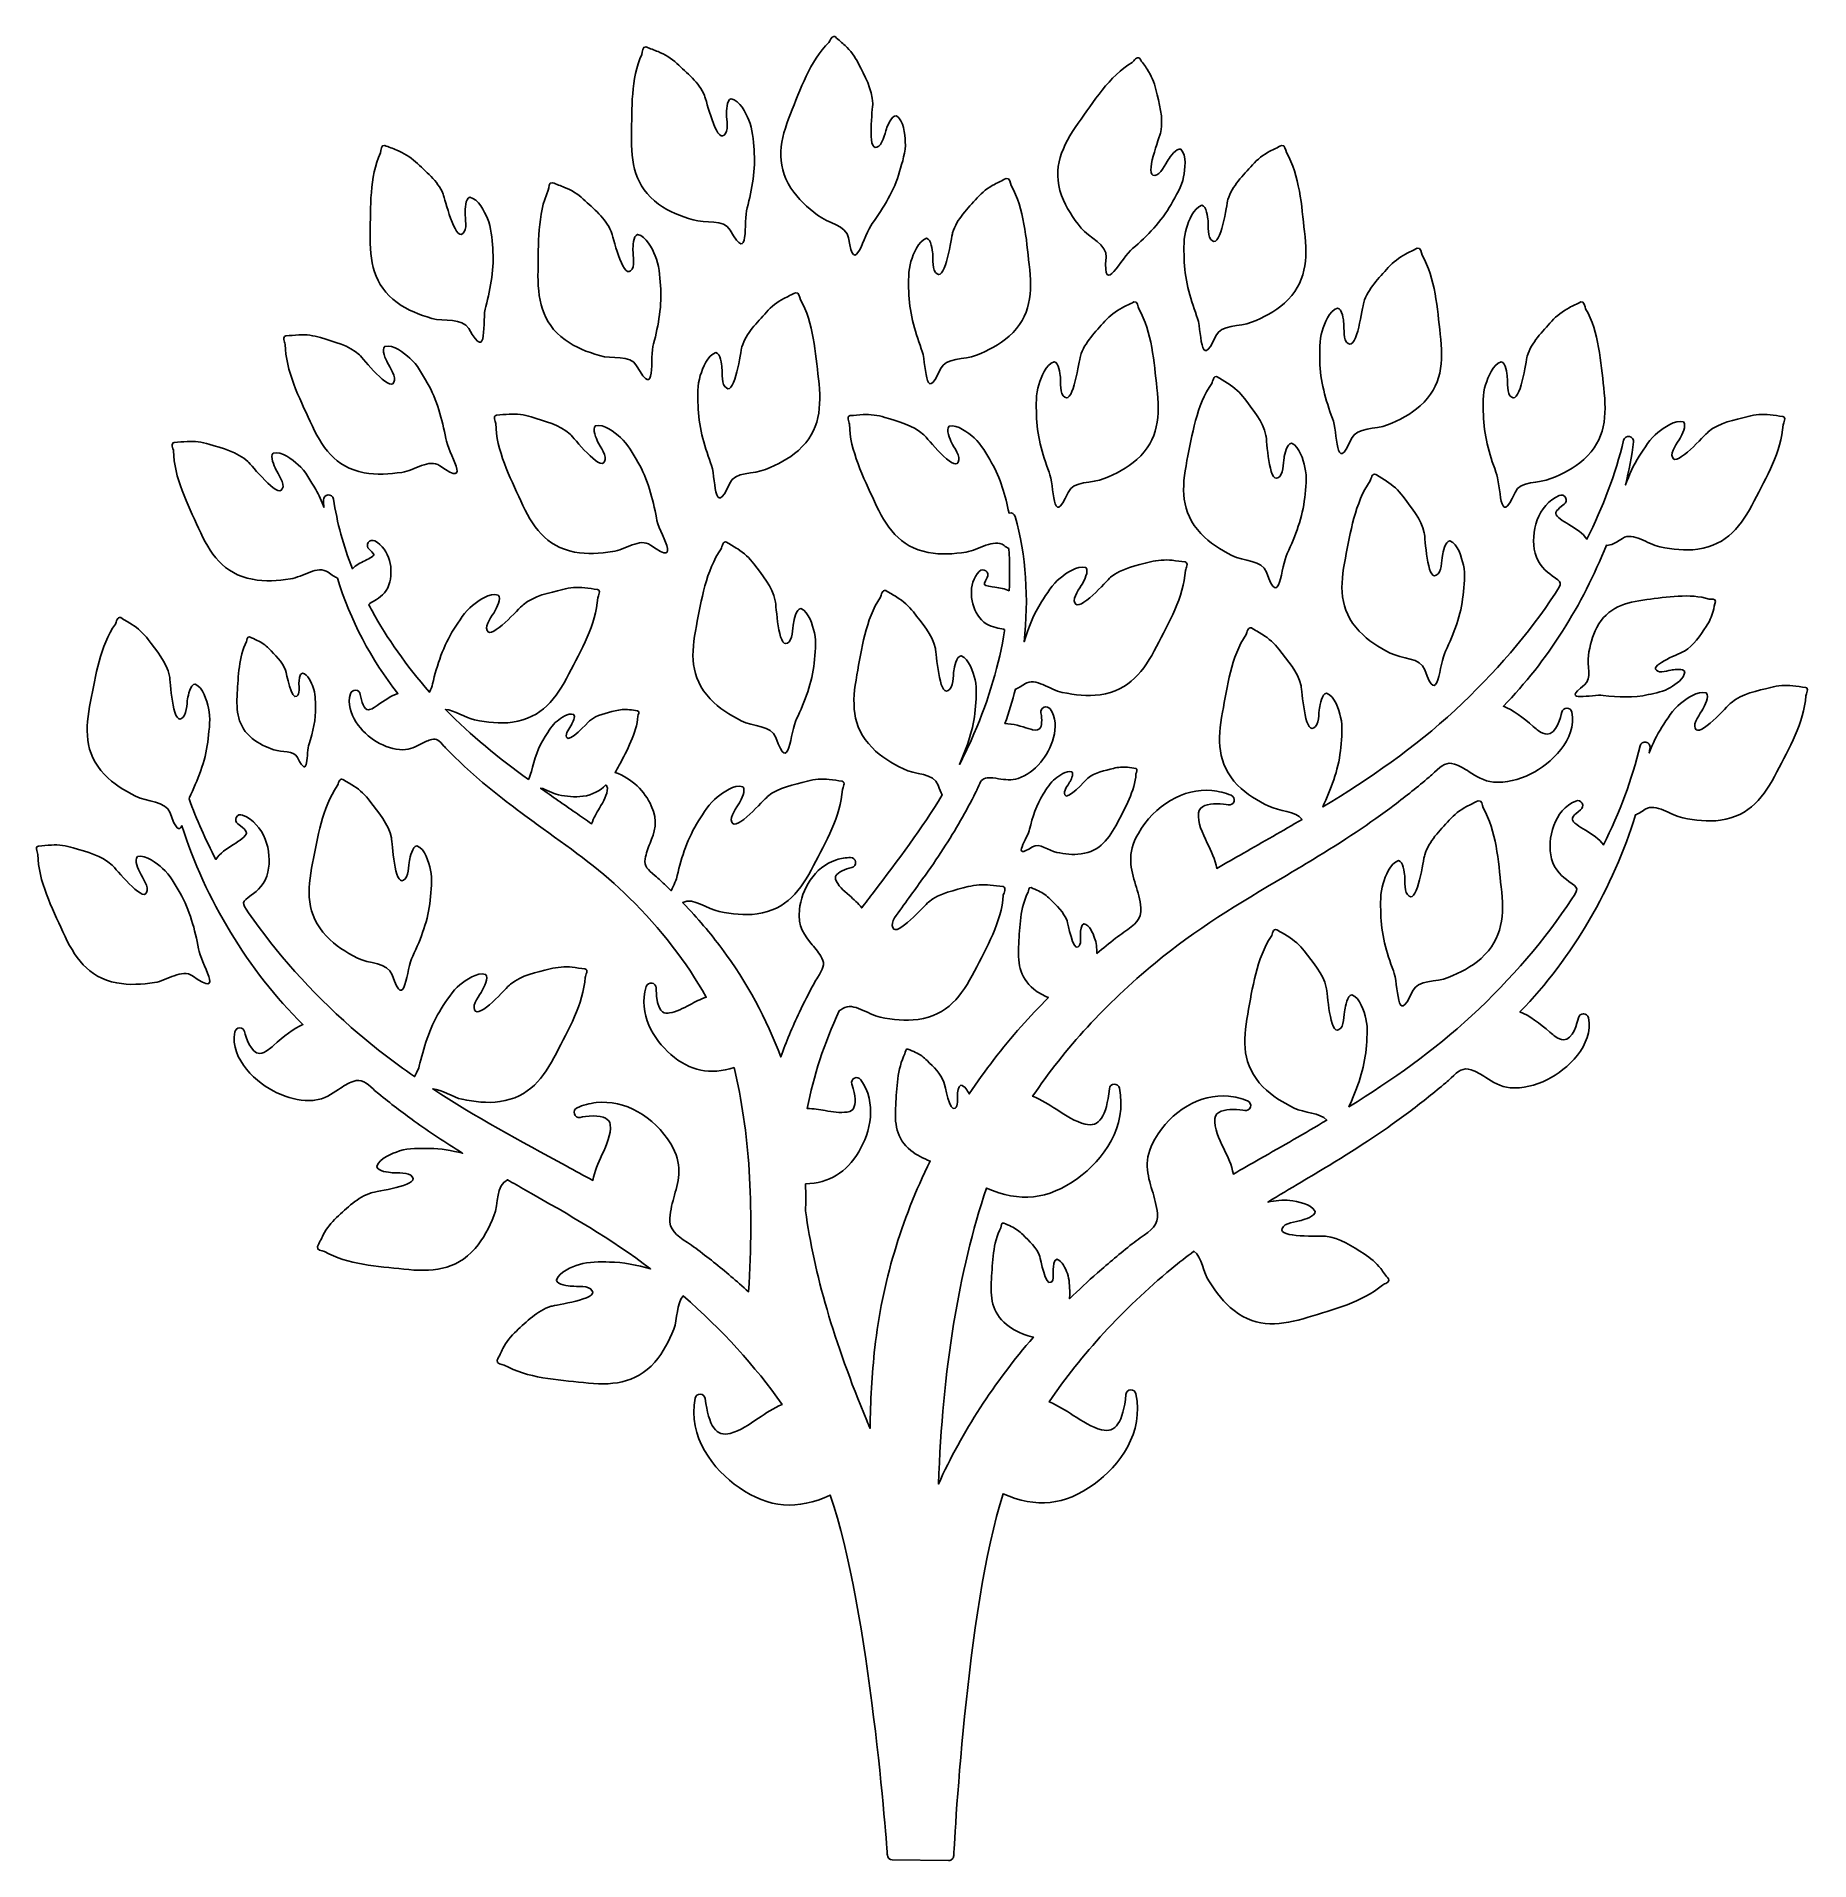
# Model space of a CAD drawing. Header units: centimetres. Extents: x -10.2 to 10.2, y -10.5 to 10.4.
import ezdxf

# ---------------------------------------------------------------- set-up
doc = ezdxf.new("R2010")
doc.units = ezdxf.units.CM
doc.header["$MEASUREMENT"] = 0
doc.layers.add('Layer 1', color=7, linetype='Continuous')

msp = doc.modelspace()

# ---------------------------------------------------------------- linework, layer by layer
at = {"layer": 'Layer 1'}
for points, knots in [([(-2.4964, 9.77035), (-2.55966, 9.92365), (-2.69706, 10.0311), (-2.81588, 10.14082), (-2.81588, 10.14082), (-2.87684, 10.19744), (-2.95158, 10.24488), (-3.02903, 10.27605), (-3.02903, 10.27605), (-3.07552, 10.29457), (-3.12238, 10.3105), (-3.16751, 10.32918), (-3.16751, 10.32918), (-3.215, 10.33815), (-3.20722, 10.27142), (-3.21672, 10.2438), (-3.21672, 10.2438), (-3.34229, 9.9684), (-3.33041, 9.61549), (-3.33449, 9.31972), (-3.33449, 9.31972), (-3.33894, 8.9996), (-3.29925, 8.72584), (-3.0239, 8.52526), (-3.0239, 8.52526), (-2.9023, 8.43636), (-2.7717, 8.38725), (-2.62869, 8.3437), (-2.62869, 8.3437), (-2.48955, 8.30182), (-2.27518, 8.35669), (-2.20337, 8.22773), (-2.20337, 8.22773), (-1.96868, 7.80916), (-2.05682, 8.33573), (-2.00715, 8.4811), (-2.00715, 8.4811), (-1.95175, 8.69375), (-1.90875, 8.92838), (-1.92799, 9.14888), (-1.92799, 9.14888), (-1.93754, 9.25746), (-1.94323, 9.39034), (-1.98797, 9.49059), (-1.98797, 9.49059), (-2.02631, 9.57539), (-2.08976, 9.7134), (-2.19149, 9.73536), (-2.19149, 9.73536), (-2.2452, 9.72078), (-2.24462, 9.59233), (-2.24462, 9.55378), (-2.24462, 9.55378), (-2.2452, 9.49798), (-2.21464, 9.35534), (-2.27185, 9.31857), (-2.27185, 9.31857), (-2.3635, 9.23155), (-2.47541, 9.7201), (-2.4964, 9.77035), (-2.4964, 9.77035), (-2.4964, 9.77035), (-2.4964, 9.77035), (-2.4964, 9.77035)], [0, 0, 0, 0, 0.05882353, 0.05882353, 0.05882353, 0.05882353, 0.11764706, 0.11764706, 0.11764706, 0.11764706, 0.17647059, 0.17647059, 0.17647059, 0.17647059, 0.23529412, 0.23529412, 0.23529412, 0.23529412, 0.29411765, 0.29411765, 0.29411765, 0.29411765, 0.35294118, 0.35294118, 0.35294118, 0.35294118, 0.41176471, 0.41176471, 0.41176471, 0.41176471, 0.47058824, 0.47058824, 0.47058824, 0.47058824, 0.52941176, 0.52941176, 0.52941176, 0.52941176, 0.58823529, 0.58823529, 0.58823529, 0.58823529, 0.64705882, 0.64705882, 0.64705882, 0.64705882, 0.70588235, 0.70588235, 0.70588235, 0.70588235, 0.76470588, 0.76470588, 0.76470588, 0.76470588, 0.82352941, 0.82352941, 0.82352941, 0.82352941, 0.88235294, 0.88235294, 0.88235294, 0.88235294, 1, 1, 1, 1]), ([(-0.73133, 10.14198), (-0.76869, 10.21712), (-0.82124, 10.28792), (-0.88291, 10.34497), (-0.88291, 10.34497), (-0.9185, 10.37841), (-0.95705, 10.40993), (-0.99319, 10.44395), (-0.99319, 10.44395), (-0.9988, 10.44752), (-1.00404, 10.44927), (-1.00883, 10.44964), (-1.00883, 10.44964), (-1.00883, 10.44964), (-1.01198, 10.44964), (-1.01198, 10.44964), (-1.01198, 10.44964), (-1.03915, 10.448), (-1.05344, 10.3999), (-1.06897, 10.38169), (-1.06897, 10.38169), (-1.28498, 10.16902), (-1.39973, 9.83548), (-1.5095, 9.56056), (-1.5095, 9.56056), (-1.62777, 9.26362), (-1.68873, 8.99337), (-1.50384, 8.7077), (-1.50384, 8.7077), (-1.4219, 8.58165), (-1.31665, 8.489), (-1.19909, 8.39671), (-1.19909, 8.39671), (-1.08423, 8.30802), (-0.86479, 8.28249), (-0.84333, 8.1366), (-0.84333, 8.1366), (-0.77369, 7.6622), (-0.66804, 8.1852), (-0.57017, 8.30292), (-0.57017, 8.30292), (-0.44174, 8.48157), (-0.31797, 8.68575), (-0.2569, 8.89892), (-0.2569, 8.89892), (-0.2275, 9.00351), (-0.18509, 9.12974), (-0.19131, 9.23931), (-0.19131, 9.23931), (-0.19636, 9.33149), (-0.20655, 9.48365), (-0.29368, 9.54017), (-0.29368, 9.54017), (-0.34908, 9.54591), (-0.3943, 9.42598), (-0.40848, 9.3897), (-0.40848, 9.3897), (-0.42814, 9.33776), (-0.45147, 9.19356), (-0.51765, 9.17996), (-0.51765, 9.17996), (-0.63462, 9.1313), (-0.5639, 9.6279), (-0.56567, 9.68217), (-0.56567, 9.68217), (-0.5702, 9.84737), (-0.65953, 9.9972), (-0.73133, 10.14198), (-0.73133, 10.14198), (-0.73133, 10.14198), (-0.73133, 10.14198), (-0.73133, 10.14198)], [0, 0, 0, 0, 0.05263158, 0.05263158, 0.05263158, 0.05263158, 0.10526316, 0.10526316, 0.10526316, 0.10526316, 0.15789474, 0.15789474, 0.15789474, 0.15789474, 0.21052632, 0.21052632, 0.21052632, 0.21052632, 0.26315789, 0.26315789, 0.26315789, 0.26315789, 0.31578947, 0.31578947, 0.31578947, 0.31578947, 0.36842105, 0.36842105, 0.36842105, 0.36842105, 0.42105263, 0.42105263, 0.42105263, 0.42105263, 0.47368421, 0.47368421, 0.47368421, 0.47368421, 0.52631579, 0.52631579, 0.52631579, 0.52631579, 0.57894737, 0.57894737, 0.57894737, 0.57894737, 0.63157895, 0.63157895, 0.63157895, 0.63157895, 0.68421053, 0.68421053, 0.68421053, 0.68421053, 0.73684211, 0.73684211, 0.73684211, 0.73684211, 0.78947368, 0.78947368, 0.78947368, 0.78947368, 0.84210526, 0.84210526, 0.84210526, 0.84210526, 0.89473684, 0.89473684, 0.89473684, 0.89473684, 1, 1, 1, 1]), ([(2.68539, 9.84112), (2.72217, 9.68332), (2.77487, 9.51701), (2.74079, 9.35529), (2.74079, 9.35529), (2.72947, 9.30158), (2.5468, 8.83496), (2.67189, 8.85536), (2.67189, 8.85536), (2.73925, 8.85367), (2.79447, 8.98829), (2.82622, 9.03403), (2.82622, 9.03403), (2.84879, 9.06631), (2.92023, 9.17262), (2.97272, 9.15449), (2.97272, 9.15449), (3.04458, 9.07935), (3.01905, 8.92896), (3.00328, 8.83786), (3.00328, 8.83786), (2.98402, 8.72986), (2.91337, 8.61677), (2.86017, 8.52166), (2.86017, 8.52166), (2.75214, 8.32828), (2.58418, 8.15873), (2.41855, 8.0144), (2.41855, 8.0144), (2.29523, 7.92232), (2.07184, 7.43761), (2.11364, 7.91547), (2.11364, 7.91547), (2.12671, 8.06242), (1.91907, 8.13769), (1.82818, 8.25078), (1.82818, 8.25078), (1.73423, 8.36733), (1.65387, 8.48152), (1.60305, 8.62342), (1.60305, 8.62342), (1.48883, 8.94409), (1.61101, 9.19296), (1.79416, 9.45485), (1.79416, 9.45485), (1.96442, 9.69692), (2.15336, 9.99486), (2.41236, 10.15144), (2.41236, 10.15144), (2.43554, 10.16954), (2.46723, 10.22888), (2.50057, 10.19502), (2.50057, 10.19502), (2.52774, 10.15374), (2.55772, 10.11416), (2.58537, 10.07286), (2.58537, 10.07286), (2.6317, 10.00342), (2.66689, 9.92254), (2.68539, 9.84112), (2.68539, 9.84112), (2.68539, 9.84112), (2.68539, 9.84112), (2.68539, 9.84112)], [0, 0, 0, 0, 0.05882353, 0.05882353, 0.05882353, 0.05882353, 0.11764706, 0.11764706, 0.11764706, 0.11764706, 0.17647059, 0.17647059, 0.17647059, 0.17647059, 0.23529412, 0.23529412, 0.23529412, 0.23529412, 0.29411765, 0.29411765, 0.29411765, 0.29411765, 0.35294118, 0.35294118, 0.35294118, 0.35294118, 0.41176471, 0.41176471, 0.41176471, 0.41176471, 0.47058824, 0.47058824, 0.47058824, 0.47058824, 0.52941176, 0.52941176, 0.52941176, 0.52941176, 0.58823529, 0.58823529, 0.58823529, 0.58823529, 0.64705882, 0.64705882, 0.64705882, 0.64705882, 0.70588235, 0.70588235, 0.70588235, 0.70588235, 0.76470588, 0.76470588, 0.76470588, 0.76470588, 0.82352941, 0.82352941, 0.82352941, 0.82352941, 0.88235294, 0.88235294, 0.88235294, 0.88235294, 1, 1, 1, 1]), ([(-5.4969, 8.64052), (-5.47605, 8.58956), (-5.364, 8.10101), (-5.2724, 8.18816), (-5.2724, 8.18816), (-5.2153, 8.22494), (-5.24586, 8.36739), (-5.24528, 8.4234), (-5.24528, 8.4234), (-5.24475, 8.46235), (-5.24589, 8.59017), (-5.19215, 8.6049), (-5.19215, 8.6049), (-5.09036, 8.58336), (-5.02641, 8.44483), (-4.98845, 8.35995), (-4.98845, 8.35995), (-4.94389, 8.26049), (-4.93821, 8.12757), (-4.92855, 8.01898), (-4.92855, 8.01898), (-4.90939, 7.79781), (-4.95226, 7.56316), (-5.00771, 7.35048), (-5.00771, 7.35048), (-5.05748, 7.2053), (-4.96935, 6.67936), (-5.20398, 7.0977), (-5.20398, 7.0977), (-5.27584, 7.22613), (-5.48949, 7.17125), (-5.62858, 7.21367), (-5.62858, 7.21367), (-5.77177, 7.25725), (-5.90295, 7.3059), (-6.02456, 7.39515), (-6.02456, 7.39515), (-6.29996, 7.59541), (-6.33891, 7.86963), (-6.33492, 8.18911), (-6.33492, 8.18911), (-6.33106, 8.48547), (-6.34235, 8.83787), (-6.21684, 9.11319), (-6.21684, 9.11319), (-6.20771, 9.141), (-6.21509, 9.20831), (-6.16818, 9.19857), (-6.16818, 9.19857), (-6.1223, 9.17994), (-6.07542, 9.1647), (-6.02959, 9.14602), (-6.02959, 9.14602), (-5.95217, 9.11432), (-5.87743, 9.06741), (-5.81581, 9.01079), (-5.81581, 9.01079), (-5.69714, 8.90117), (-5.56032, 8.79314), (-5.4969, 8.64052), (-5.4969, 8.64052), (-5.4969, 8.64052), (-5.4969, 8.64052), (-5.4969, 8.64052)], [0, 0, 0, 0, 0.05882353, 0.05882353, 0.05882353, 0.05882353, 0.11764706, 0.11764706, 0.11764706, 0.11764706, 0.17647059, 0.17647059, 0.17647059, 0.17647059, 0.23529412, 0.23529412, 0.23529412, 0.23529412, 0.29411765, 0.29411765, 0.29411765, 0.29411765, 0.35294118, 0.35294118, 0.35294118, 0.35294118, 0.41176471, 0.41176471, 0.41176471, 0.41176471, 0.47058824, 0.47058824, 0.47058824, 0.47058824, 0.52941176, 0.52941176, 0.52941176, 0.52941176, 0.58823529, 0.58823529, 0.58823529, 0.58823529, 0.64705882, 0.64705882, 0.64705882, 0.64705882, 0.70588235, 0.70588235, 0.70588235, 0.70588235, 0.76470588, 0.76470588, 0.76470588, 0.76470588, 0.82352941, 0.82352941, 0.82352941, 0.82352941, 0.88235294, 0.88235294, 0.88235294, 0.88235294, 1, 1, 1, 1]), ([(4.18351, 9.11786), (4.17163, 9.14432), (4.17221, 9.21168), (4.12647, 9.19808), (4.12647, 9.19808), (4.08287, 9.1749), (4.03757, 9.1545), (3.99399, 9.13191), (3.99399, 9.13191), (3.91996, 9.09296), (3.84982, 9.03867), (3.79452, 8.97583), (3.79452, 8.97583), (3.68691, 8.85537), (3.56081, 8.73434), (3.51279, 8.57657), (3.51279, 8.57657), (3.49699, 8.52402), (3.43413, 8.02685), (3.33412, 8.10445), (3.33412, 8.10445), (3.27361, 8.13543), (3.28993, 8.28021), (3.28374, 8.33567), (3.28374, 8.33567), (3.27988, 8.37414), (3.2685, 8.50199), (3.2131, 8.51154), (3.2131, 8.51154), (3.11407, 8.47929), (3.0644, 8.33567), (3.03501, 8.24809), (3.03501, 8.24809), (2.99987, 8.14395), (3.00784, 8.01102), (3.00895, 7.90191), (3.00895, 7.90191), (3.01117, 7.68027), (3.07729, 7.45127), (3.1532, 7.24476), (3.1532, 7.24476), (3.21704, 7.10506), (3.18085, 6.57293), (3.37307, 7.01243), (3.37307, 7.01243), (3.43257, 7.1475), (3.65075, 7.11422), (3.78479, 7.16949), (3.78479, 7.16949), (3.92272, 7.22667), (4.04847, 7.28839), (4.16084, 7.38901), (4.16084, 7.38901), (4.41479, 7.61584), (4.42728, 7.89235), (4.39166, 8.21006), (4.39166, 8.21006), (4.3588, 8.5036), (4.33562, 8.856), (4.18351, 9.11786), (4.18351, 9.11786), (4.18351, 9.11786), (4.18351, 9.11786), (4.18351, 9.11786)], [0, 0, 0, 0, 0.05882353, 0.05882353, 0.05882353, 0.05882353, 0.11764706, 0.11764706, 0.11764706, 0.11764706, 0.17647059, 0.17647059, 0.17647059, 0.17647059, 0.23529412, 0.23529412, 0.23529412, 0.23529412, 0.29411765, 0.29411765, 0.29411765, 0.29411765, 0.35294118, 0.35294118, 0.35294118, 0.35294118, 0.41176471, 0.41176471, 0.41176471, 0.41176471, 0.47058824, 0.47058824, 0.47058824, 0.47058824, 0.52941176, 0.52941176, 0.52941176, 0.52941176, 0.58823529, 0.58823529, 0.58823529, 0.58823529, 0.64705882, 0.64705882, 0.64705882, 0.64705882, 0.70588235, 0.70588235, 0.70588235, 0.70588235, 0.76470588, 0.76470588, 0.76470588, 0.76470588, 0.82352941, 0.82352941, 0.82352941, 0.82352941, 0.88235294, 0.88235294, 0.88235294, 0.88235294, 1, 1, 1, 1]), ([(0.21243, 6.63347), (0.27135, 6.76812), (0.48953, 6.73481), (0.62415, 6.79066), (0.62415, 6.79066), (0.76208, 6.84789), (0.88768, 6.90954), (1.00028, 7.00952), (1.00028, 7.00952), (1.25417, 7.23629), (1.26664, 7.51292), (1.23044, 7.83071), (1.23044, 7.83071), (1.19758, 8.12471), (1.17437, 8.47706), (1.02224, 8.73887), (1.02224, 8.73887), (1.01041, 8.76551), (1.01152, 8.8328), (0.96583, 8.81922), (0.96583, 8.81922), (0.92162, 8.79602), (0.87685, 8.77564), (0.83288, 8.75244), (0.83288, 8.75244), (0.7588, 8.71397), (0.68916, 8.65968), (0.63381, 8.59694), (0.63381, 8.59694), (0.52628, 8.47653), (0.40018, 8.35548), (0.35211, 8.1971), (0.35211, 8.1971), (0.33634, 8.14516), (0.27292, 7.64745), (0.17288, 7.72545), (0.17288, 7.72545), (0.1129, 7.75662), (0.12869, 7.90132), (0.12303, 7.9568), (0.12303, 7.9568), (0.11917, 7.99527), (0.10729, 8.12301), (0.05247, 8.13267), (0.05247, 8.13267), (-0.04659, 8.10039), (-0.09625, 7.9568), (-0.12618, 7.86859), (-0.12618, 7.86859), (-0.16084, 7.76508), (-0.15349, 7.63221), (-0.15227, 7.52302), (-0.15227, 7.52302), (-0.14997, 7.3014), (-0.08385, 7.07236), (-0.00754, 6.86595), (-0.00754, 6.86595), (0.05636, 6.72566), (0.02016, 6.1935), (0.21243, 6.63347), (0.21243, 6.63347), (0.21243, 6.63347), (0.21243, 6.63347), (0.21243, 6.63347)], [0, 0, 0, 0, 0.05882353, 0.05882353, 0.05882353, 0.05882353, 0.11764706, 0.11764706, 0.11764706, 0.11764706, 0.17647059, 0.17647059, 0.17647059, 0.17647059, 0.23529412, 0.23529412, 0.23529412, 0.23529412, 0.29411765, 0.29411765, 0.29411765, 0.29411765, 0.35294118, 0.35294118, 0.35294118, 0.35294118, 0.41176471, 0.41176471, 0.41176471, 0.41176471, 0.47058824, 0.47058824, 0.47058824, 0.47058824, 0.52941176, 0.52941176, 0.52941176, 0.52941176, 0.58823529, 0.58823529, 0.58823529, 0.58823529, 0.64705882, 0.64705882, 0.64705882, 0.64705882, 0.70588235, 0.70588235, 0.70588235, 0.70588235, 0.76470588, 0.76470588, 0.76470588, 0.76470588, 0.82352941, 0.82352941, 0.82352941, 0.82352941, 0.88235294, 0.88235294, 0.88235294, 0.88235294, 1, 1, 1, 1]), ([(-3.56971, 8.21245), (-3.54873, 8.16207), (-3.43742, 7.67352), (-3.34516, 7.76059), (-3.34516, 7.76059), (-3.28859, 7.79723), (-3.31852, 7.93985), (-3.31799, 7.99583), (-3.31799, 7.99583), (-3.31799, 8.03419), (-3.31915, 8.16262), (-3.26539, 8.17723), (-3.26539, 8.17723), (-3.16366, 8.15527), (-3.09976, 8.01729), (-3.06187, 7.93246), (-3.06187, 7.93246), (-3.01713, 7.83295), (-3.01149, 7.69955), (-3.00189, 7.59094), (-3.00189, 7.59094), (-2.9821, 7.3703), (-3.02568, 7.13564), (-3.08113, 6.92297), (-3.08113, 6.92297), (-3.13074, 6.77761), (-3.04261, 6.25119), (-3.27668, 6.67013), (-3.27668, 6.67013), (-3.34907, 6.79859), (-3.56291, 6.74371), (-3.70205, 6.78618), (-3.70205, 6.78618), (-3.84503, 6.82976), (-3.97621, 6.87836), (-4.09787, 6.96715), (-4.09787, 6.96715), (-4.37261, 7.16792), (-4.41225, 7.44147), (-4.40839, 7.76161), (-4.40839, 7.76161), (-4.40429, 8.05739), (-4.41561, 8.41029), (-4.29009, 8.68569), (-4.29009, 8.68569), (-4.28112, 8.71344), (-4.28834, 8.78004), (-4.24143, 8.77107), (-4.24143, 8.77107), (-4.19568, 8.75236), (-4.14877, 8.73662), (-4.10292, 8.71794), (-4.10292, 8.71794), (-4.02548, 8.68677), (-3.95076, 8.63933), (-3.88919, 8.58268), (-3.88919, 8.58268), (-3.77037, 8.47307), (-3.63355, 8.36562), (-3.56971, 8.21245), (-3.56971, 8.21245), (-3.56971, 8.21245), (-3.56971, 8.21245), (-3.56971, 8.21245)], [0, 0, 0, 0, 0.05882353, 0.05882353, 0.05882353, 0.05882353, 0.11764706, 0.11764706, 0.11764706, 0.11764706, 0.17647059, 0.17647059, 0.17647059, 0.17647059, 0.23529412, 0.23529412, 0.23529412, 0.23529412, 0.29411765, 0.29411765, 0.29411765, 0.29411765, 0.35294118, 0.35294118, 0.35294118, 0.35294118, 0.41176471, 0.41176471, 0.41176471, 0.41176471, 0.47058824, 0.47058824, 0.47058824, 0.47058824, 0.52941176, 0.52941176, 0.52941176, 0.52941176, 0.58823529, 0.58823529, 0.58823529, 0.58823529, 0.64705882, 0.64705882, 0.64705882, 0.64705882, 0.70588235, 0.70588235, 0.70588235, 0.70588235, 0.76470588, 0.76470588, 0.76470588, 0.76470588, 0.82352941, 0.82352941, 0.82352941, 0.82352941, 0.88235294, 0.88235294, 0.88235294, 0.88235294, 1, 1, 1, 1]), ([(5.74207, 7.93872), (5.73024, 7.96536), (5.73125, 8.03254), (5.68492, 8.01902), (5.68492, 8.01902), (5.64134, 7.99587), (5.59618, 7.9755), (5.5526, 7.95229), (5.5526, 7.95229), (5.47844, 7.91382), (5.40893, 7.85953), (5.35353, 7.79679), (5.35353, 7.79679), (5.24553, 7.67627), (5.12001, 7.55533), (5.07193, 7.397), (5.07193, 7.397), (5.056, 7.34488), (4.99277, 6.84728), (4.8927, 6.9253), (4.8927, 6.9253), (4.83269, 6.95647), (4.84854, 7.10117), (4.84293, 7.15665), (4.84293, 7.15665), (4.83841, 7.19499), (4.827, 7.32281), (4.77223, 7.33241), (4.77223, 7.33241), (4.6732, 7.30024), (4.6229, 7.15665), (4.59342, 7.0683), (4.59342, 7.0683), (4.55897, 6.96479), (4.56641, 6.83192), (4.56736, 6.72286), (4.56736, 6.72286), (4.56969, 6.50111), (4.63586, 6.27206), (4.71214, 6.06561), (4.71214, 6.06561), (4.77614, 5.9261), (4.73937, 5.39389), (4.93164, 5.83328), (4.93164, 5.83328), (4.99101, 5.96851), (5.20932, 5.93448), (5.34389, 5.99047), (5.34389, 5.99047), (5.4819, 6.04751), (5.60739, 6.10919), (5.71931, 6.20994), (5.71931, 6.20994), (5.97387, 6.43669), (5.98567, 6.7132), (5.95008, 7.03094), (5.95008, 7.03094), (5.91741, 7.32465), (5.89423, 7.67678), (5.74207, 7.93872), (5.74207, 7.93872), (5.74207, 7.93872), (5.74207, 7.93872), (5.74207, 7.93872)], [0, 0, 0, 0, 0.05882353, 0.05882353, 0.05882353, 0.05882353, 0.11764706, 0.11764706, 0.11764706, 0.11764706, 0.17647059, 0.17647059, 0.17647059, 0.17647059, 0.23529412, 0.23529412, 0.23529412, 0.23529412, 0.29411765, 0.29411765, 0.29411765, 0.29411765, 0.35294118, 0.35294118, 0.35294118, 0.35294118, 0.41176471, 0.41176471, 0.41176471, 0.41176471, 0.47058824, 0.47058824, 0.47058824, 0.47058824, 0.52941176, 0.52941176, 0.52941176, 0.52941176, 0.58823529, 0.58823529, 0.58823529, 0.58823529, 0.64705882, 0.64705882, 0.64705882, 0.64705882, 0.70588235, 0.70588235, 0.70588235, 0.70588235, 0.76470588, 0.76470588, 0.76470588, 0.76470588, 0.82352941, 0.82352941, 0.82352941, 0.82352941, 0.88235294, 0.88235294, 0.88235294, 0.88235294, 1, 1, 1, 1]), ([(-2.06716, 6.88623), (-2.08293, 6.83421), (-2.14577, 6.33664), (-2.24581, 6.41469), (-2.24581, 6.41469), (-2.30629, 6.4452), (-2.28997, 6.59), (-2.29619, 6.64527), (-2.29619, 6.64527), (-2.30011, 6.6844), (-2.31143, 6.81167), (-2.36689, 6.82122), (-2.36689, 6.82122), (-2.46587, 6.78947), (-2.51553, 6.64527), (-2.54493, 6.55772), (-2.54493, 6.55772), (-2.58007, 6.45366), (-2.57213, 6.32068), (-2.57102, 6.21209), (-2.57102, 6.21209), (-2.56885, 5.99047), (-2.50255, 5.7609), (-2.42682, 5.55502), (-2.42682, 5.55502), (-2.36298, 5.41474), (-2.39917, 4.88271), (-2.2069, 5.32208), (-2.2069, 5.32208), (-2.14798, 5.45715), (-1.9293, 5.42389), (-1.79516, 5.47927), (-1.79516, 5.47927), (-1.65723, 5.53692), (-1.53153, 5.5986), (-1.41911, 5.69861), (-1.41911, 5.69861), (-1.16516, 5.92546), (-1.15275, 6.20195), (-1.18831, 6.51974), (-1.18831, 6.51974), (-1.22117, 6.81382), (-1.24493, 7.16614), (-1.39651, 7.42805), (-1.39651, 7.42805), (-1.40834, 7.45453), (-1.40781, 7.52184), (-1.45355, 7.50766), (-1.45355, 7.50766), (-1.49713, 7.48451), (-1.5424, 7.4648), (-1.58584, 7.44146), (-1.58584, 7.44146), (-1.66, 7.40312), (-1.73022, 7.3488), (-1.78544, 7.28602), (-1.78544, 7.28602), (-1.89299, 7.16502), (-2.01906, 7.04461), (-2.06716, 6.88623), (-2.06716, 6.88623), (-2.06716, 6.88623), (-2.06716, 6.88623), (-2.06716, 6.88623)], [0, 0, 0, 0, 0.05882353, 0.05882353, 0.05882353, 0.05882353, 0.11764706, 0.11764706, 0.11764706, 0.11764706, 0.17647059, 0.17647059, 0.17647059, 0.17647059, 0.23529412, 0.23529412, 0.23529412, 0.23529412, 0.29411765, 0.29411765, 0.29411765, 0.29411765, 0.35294118, 0.35294118, 0.35294118, 0.35294118, 0.41176471, 0.41176471, 0.41176471, 0.41176471, 0.47058824, 0.47058824, 0.47058824, 0.47058824, 0.52941176, 0.52941176, 0.52941176, 0.52941176, 0.58823529, 0.58823529, 0.58823529, 0.58823529, 0.64705882, 0.64705882, 0.64705882, 0.64705882, 0.70588235, 0.70588235, 0.70588235, 0.70588235, 0.76470588, 0.76470588, 0.76470588, 0.76470588, 0.82352941, 0.82352941, 0.82352941, 0.82352941, 0.88235294, 0.88235294, 0.88235294, 0.88235294, 1, 1, 1, 1]), ([(1.51884, 6.71616), (1.4192, 6.68444), (1.36961, 6.54024), (1.34001, 6.4525), (1.34001, 6.4525), (1.30559, 6.34852), (1.31297, 6.21564), (1.31408, 6.10648), (1.31408, 6.10648), (1.31622, 5.88531), (1.38242, 5.65566), (1.45886, 5.44941), (1.45886, 5.44941), (1.52217, 5.30966), (1.48598, 4.77753), (1.6782, 5.21689), (1.6782, 5.21689), (1.7377, 5.35212), (1.95588, 5.3187), (2.08992, 5.37408), (2.08992, 5.37408), (2.22793, 5.43189), (2.35342, 5.49341), (2.46605, 5.59355), (2.46605, 5.59355), (2.72, 5.82032), (2.73241, 6.09681), (2.69682, 6.41471), (2.69682, 6.41471), (2.66396, 6.70871), (2.64083, 7.06095), (2.48862, 7.32228), (2.48862, 7.32228), (2.47679, 7.34892), (2.47735, 7.41682), (2.4316, 7.40263), (2.4316, 7.40263), (2.388, 7.37945), (2.3427, 7.35958), (2.29915, 7.33646), (2.29915, 7.33646), (2.22517, 7.29799), (2.15495, 7.24311), (2.09965, 7.18096), (2.09965, 7.18096), (1.99204, 7.05997), (1.86655, 6.9395), (1.81848, 6.78112), (1.81848, 6.78112), (1.80271, 6.72918), (1.73929, 6.2314), (1.63925, 6.30947), (1.63925, 6.30947), (1.57932, 6.33998), (1.59514, 6.48534), (1.58946, 6.54021), (1.58946, 6.54021), (1.58496, 6.5786), (1.57374, 6.70637), (1.51884, 6.71616), (1.51884, 6.71616), (1.51884, 6.71616), (1.51884, 6.71616), (1.51884, 6.71616)], [0, 0, 0, 0, 0.05882353, 0.05882353, 0.05882353, 0.05882353, 0.11764706, 0.11764706, 0.11764706, 0.11764706, 0.17647059, 0.17647059, 0.17647059, 0.17647059, 0.23529412, 0.23529412, 0.23529412, 0.23529412, 0.29411765, 0.29411765, 0.29411765, 0.29411765, 0.35294118, 0.35294118, 0.35294118, 0.35294118, 0.41176471, 0.41176471, 0.41176471, 0.41176471, 0.47058824, 0.47058824, 0.47058824, 0.47058824, 0.52941176, 0.52941176, 0.52941176, 0.52941176, 0.58823529, 0.58823529, 0.58823529, 0.58823529, 0.64705882, 0.64705882, 0.64705882, 0.64705882, 0.70588235, 0.70588235, 0.70588235, 0.70588235, 0.76470588, 0.76470588, 0.76470588, 0.76470588, 0.82352941, 0.82352941, 0.82352941, 0.82352941, 0.88235294, 0.88235294, 0.88235294, 0.88235294, 1, 1, 1, 1]), ([(6.80916, 5.21687), (6.86856, 5.3521), (7.08689, 5.31868), (7.2209, 5.37406), (7.2209, 5.37406), (7.35888, 5.43124), (7.4844, 5.49278), (7.5969, 5.59353), (7.5969, 5.59353), (7.85082, 5.8203), (7.86326, 6.09679), (7.82767, 6.41469), (7.82767, 6.41469), (7.79476, 6.70869), (7.7716, 7.06054), (7.61947, 7.32226), (7.61947, 7.32226), (7.60764, 7.3489), (7.60817, 7.41621), (7.56243, 7.40261), (7.56243, 7.40261), (7.51885, 7.37943), (7.47369, 7.35898), (7.43011, 7.33644), (7.43011, 7.33644), (7.35603, 7.29736), (7.28591, 7.24309), (7.23046, 7.18094), (7.23046, 7.18094), (7.12309, 7.05995), (6.99694, 6.93948), (6.94892, 6.7811), (6.94892, 6.7811), (6.93299, 6.72916), (6.87026, 6.23138), (6.77011, 6.30945), (6.77011, 6.30945), (6.70963, 6.33996), (6.72606, 6.48474), (6.71987, 6.54019), (6.71987, 6.54019), (6.71582, 6.57914), (6.70452, 6.70635), (6.64909, 6.71608), (6.64909, 6.71608), (6.55019, 6.68438), (6.50039, 6.54018), (6.471, 6.45245), (6.471, 6.45245), (6.43597, 6.34847), (6.44377, 6.21559), (6.44494, 6.10701), (6.44494, 6.10701), (6.44727, 5.88526), (6.51339, 5.65563), (6.58914, 5.44994), (6.58914, 5.44994), (6.65308, 5.30963), (6.61689, 4.7775), (6.80916, 5.21687), (6.80916, 5.21687), (6.80916, 5.21687), (6.80916, 5.21687), (6.80916, 5.21687)], [0, 0, 0, 0, 0.05882353, 0.05882353, 0.05882353, 0.05882353, 0.11764706, 0.11764706, 0.11764706, 0.11764706, 0.17647059, 0.17647059, 0.17647059, 0.17647059, 0.23529412, 0.23529412, 0.23529412, 0.23529412, 0.29411765, 0.29411765, 0.29411765, 0.29411765, 0.35294118, 0.35294118, 0.35294118, 0.35294118, 0.41176471, 0.41176471, 0.41176471, 0.41176471, 0.47058824, 0.47058824, 0.47058824, 0.47058824, 0.52941176, 0.52941176, 0.52941176, 0.52941176, 0.58823529, 0.58823529, 0.58823529, 0.58823529, 0.64705882, 0.64705882, 0.64705882, 0.64705882, 0.70588235, 0.70588235, 0.70588235, 0.70588235, 0.76470588, 0.76470588, 0.76470588, 0.76470588, 0.82352941, 0.82352941, 0.82352941, 0.82352941, 0.88235294, 0.88235294, 0.88235294, 0.88235294, 1, 1, 1, 1]), ([(-6.90451, 6.99326), (-6.98428, 7.01816), (-7.07189, 7.02946), (-7.15552, 7.02435), (-7.15552, 7.02435), (-7.20471, 7.02202), (-7.25397, 7.0158), (-7.30316, 7.01353), (-7.30316, 7.01353), (-7.34952, 7.0016), (-7.31446, 6.94461), (-7.31102, 6.91521), (-7.31102, 6.91521), (-7.30769, 6.61263), (-7.14716, 6.29878), (-7.02437, 6.02907), (-7.02437, 6.02907), (-6.89203, 5.73782), (-6.73986, 5.50699), (-6.40559, 5.44265), (-6.40559, 5.44265), (-6.25748, 5.41384), (-6.11838, 5.42508), (-5.97024, 5.44651), (-5.97024, 5.44651), (-5.82652, 5.46754), (-5.65639, 5.60822), (-5.53656, 5.52284), (-5.53656, 5.52284), (-5.14566, 5.24357), (-5.44994, 5.68236), (-5.46692, 5.83513), (-5.46692, 5.83513), (-5.50695, 6.05114), (-5.56751, 6.28191), (-5.67957, 6.47352), (-5.67957, 6.47352), (-5.73439, 6.56734), (-5.79596, 6.68566), (-5.87864, 6.75686), (-5.87864, 6.75686), (-5.94923, 6.81734), (-6.06578, 6.91524), (-6.16698, 6.89209), (-6.16698, 6.89209), (-6.20945, 6.85531), (-6.15399, 6.73993), (-6.13764, 6.70484), (-6.13764, 6.70484), (-6.11444, 6.65396), (-6.0267, 6.53794), (-6.06234, 6.48034), (-6.06234, 6.48034), (-6.10883, 6.36204), (-6.41749, 6.75744), (-6.45771, 6.79422), (-6.45771, 6.79422), (-6.5804, 6.90491), (-6.75066, 6.9446), (-6.90451, 6.99326), (-6.90451, 6.99326), (-6.90451, 6.99326), (-6.90451, 6.99326), (-6.90451, 6.99326)], [0, 0, 0, 0, 0.05882353, 0.05882353, 0.05882353, 0.05882353, 0.11764706, 0.11764706, 0.11764706, 0.11764706, 0.17647059, 0.17647059, 0.17647059, 0.17647059, 0.23529412, 0.23529412, 0.23529412, 0.23529412, 0.29411765, 0.29411765, 0.29411765, 0.29411765, 0.35294118, 0.35294118, 0.35294118, 0.35294118, 0.41176471, 0.41176471, 0.41176471, 0.41176471, 0.47058824, 0.47058824, 0.47058824, 0.47058824, 0.52941176, 0.52941176, 0.52941176, 0.52941176, 0.58823529, 0.58823529, 0.58823529, 0.58823529, 0.64705882, 0.64705882, 0.64705882, 0.64705882, 0.70588235, 0.70588235, 0.70588235, 0.70588235, 0.76470588, 0.76470588, 0.76470588, 0.76470588, 0.82352941, 0.82352941, 0.82352941, 0.82352941, 0.88235294, 0.88235294, 0.88235294, 0.88235294, 1, 1, 1, 1]), ([(4.24167, 5.78078), (4.18637, 5.77615), (4.16362, 5.64947), (4.15639, 5.61163), (4.15639, 5.61163), (4.14557, 5.55734), (4.14959, 5.41145), (4.08675, 5.38538), (4.08675, 5.38538), (3.98052, 5.31643), (3.96004, 5.81752), (3.94874, 5.87118), (3.94874, 5.87118), (3.91429, 6.03295), (3.79893, 6.16407), (3.70223, 6.29369), (3.70223, 6.29369), (3.65246, 6.36042), (3.58743, 6.42032), (3.51681, 6.46546), (3.51681, 6.46546), (3.47493, 6.4921), (3.43193, 6.51589), (3.39071, 6.54293), (3.39071, 6.54293), (3.34597, 6.56045), (3.34086, 6.49327), (3.32668, 6.46779), (3.32668, 6.46779), (3.15314, 6.22006), (3.09996, 5.87118), (3.04223, 5.58109), (3.04223, 5.58109), (2.97958, 5.26721), (2.96825, 4.99073), (3.20236, 4.74297), (3.20236, 4.74297), (3.30587, 4.63327), (3.42517, 4.56149), (3.55804, 4.49244), (3.55804, 4.49244), (3.68689, 4.42516), (3.90753, 4.44042), (3.95502, 4.30075), (3.95502, 4.30075), (4.10877, 3.84662), (4.11851, 4.37991), (4.19365, 4.514), (4.19365, 4.514), (4.287, 4.71307), (4.3724, 4.93588), (4.39383, 5.1563), (4.39383, 5.1563), (4.40407, 5.26436), (4.42264, 5.39667), (4.39727, 5.50301), (4.39727, 5.50301), (4.37512, 5.593), (4.33795, 5.74053), (4.24167, 5.78078), (4.24167, 5.78078), (4.24167, 5.78078), (4.24167, 5.78078), (4.24167, 5.78078)], [0, 0, 0, 0, 0.05882353, 0.05882353, 0.05882353, 0.05882353, 0.11764706, 0.11764706, 0.11764706, 0.11764706, 0.17647059, 0.17647059, 0.17647059, 0.17647059, 0.23529412, 0.23529412, 0.23529412, 0.23529412, 0.29411765, 0.29411765, 0.29411765, 0.29411765, 0.35294118, 0.35294118, 0.35294118, 0.35294118, 0.41176471, 0.41176471, 0.41176471, 0.41176471, 0.47058824, 0.47058824, 0.47058824, 0.47058824, 0.52941176, 0.52941176, 0.52941176, 0.52941176, 0.58823529, 0.58823529, 0.58823529, 0.58823529, 0.64705882, 0.64705882, 0.64705882, 0.64705882, 0.70588235, 0.70588235, 0.70588235, 0.70588235, 0.76470588, 0.76470588, 0.76470588, 0.76470588, 0.82352941, 0.82352941, 0.82352941, 0.82352941, 0.88235294, 0.88235294, 0.88235294, 0.88235294, 1, 1, 1, 1]), ([(10.14397, 2.97799), (10.18972, 2.96452), (10.15193, 2.90854), (10.1473, 2.87967), (10.1473, 2.87967), (10.1282, 2.57775), (9.95233, 2.27166), (9.81591, 2.00877), (9.81591, 2.00877), (9.66957, 1.72482), (9.5055, 1.50146), (9.1685, 1.45402), (9.1685, 1.45402), (9.01909, 1.43299), (8.88058, 1.45108), (8.73419, 1.48066), (8.73419, 1.48066), (8.59155, 1.50831), (8.42817, 1.65753), (8.30435, 1.57834), (8.30435, 1.57834), (8.25691, 1.54783), (8.22013, 1.52749), (8.19132, 1.5145), (8.19132, 1.5145), (7.94012, 0.68829), (7.46805, -0.12663), (6.86565, -0.74697), (6.86565, -0.74697), (6.97265, -0.78375), (7.09306, -0.88037), (7.2085, -0.97949), (7.2085, -0.97949), (7.23334, -1.00034), (7.2525, -1.01669), (7.26554, -1.02574), (7.26554, -1.02574), (7.30343, -1.05339), (7.33727, -1.06702), (7.36674, -1.06702), (7.36674, -1.06702), (7.47136, -1.06702), (7.52335, -0.87305), (7.53753, -0.81307), (7.53753, -0.81307), (7.54314, -0.78701), (7.56693, -0.76851), (7.5936, -0.76851), (7.5936, -0.76851), (7.5936, -0.76851), (7.59476, -0.76851), (7.59476, -0.76851), (7.59476, -0.76851), (7.6218, -0.76851), (7.64495, -0.78761), (7.65064, -0.81426), (7.65064, -0.81426), (7.7152, -1.13046), (7.40582, -1.41084), (7.18185, -1.52276), (7.18185, -1.52276), (7.03707, -1.59475), (6.89464, -1.62748), (6.75373, -1.61846), (6.75373, -1.61846), (6.63723, -1.60663), (6.55355, -1.55231), (6.47277, -1.49961), (6.47277, -1.49961), (6.41731, -1.46341), (6.36418, -1.4295), (6.30362, -1.41082), (6.30362, -1.41082), (6.21313, -1.38256), (6.16164, -1.42275), (6.07404, -1.50522), (6.07404, -1.50522), (6.05425, -1.52332), (6.03382, -1.54261), (6.01237, -1.5607), (6.01237, -1.5607), (5.88341, -1.67045), (5.74834, -1.7784), (5.61134, -1.88135), (5.61134, -1.88135), (5.33596, -2.08955), (5.02897, -2.29426), (4.67437, -2.50852), (4.67437, -2.50852), (4.56737, -2.57295), (4.46112, -2.63637), (4.35489, -2.69963), (4.35489, -2.69963), (4.22474, -2.77723), (4.09689, -2.85356), (3.97079, -2.92979), (3.97079, -2.92979), (4.05448, -2.91344), (4.14399, -2.89981), (4.22257, -2.91111), (4.22257, -2.91111), (4.31406, -2.92418), (4.46509, -2.9467), (4.5143, -3.03837), (4.5143, -3.03837), (4.51491, -3.09441), (4.39167, -3.12886), (4.35431, -3.14016), (4.35431, -3.14016), (4.30118, -3.15609), (4.15524, -3.1668), (4.13603, -3.23123), (4.13603, -3.23123), (4.0778, -3.34378), (4.57828, -3.31545), (4.63257, -3.32172), (4.63257, -3.32172), (4.79701, -3.33976), (4.93904, -3.44155), (5.07699, -3.52537), (5.07699, -3.52537), (5.14885, -3.56881), (5.21497, -3.62774), (5.26651, -3.69327), (5.26651, -3.69327), (5.29691, -3.73222), (5.32472, -3.77291), (5.35589, -3.81146), (5.35589, -3.81146), (5.37782, -3.85385), (5.31115, -3.86575), (5.28736, -3.8821), (5.28736, -3.8821), (5.0572, -4.07953), (4.71509, -4.16597), (4.43233, -4.25201), (4.43233, -4.25201), (4.12589, -4.34477), (3.85215, -4.38314), (3.58296, -4.17454), (3.58296, -4.17454), (3.46353, -4.08228), (3.38045, -3.96986), (3.29906, -3.84492), (3.29906, -3.84492), (3.23061, -3.7402), (3.21595, -3.56319), (3.122, -3.49427), (3.122, -3.49427), (3.03545, -3.5587), (2.95015, -3.62487), (2.86535, -3.69435), (2.86535, -3.69435), (2.30089, -4.16266), (1.82816, -4.67733), (1.46047, -5.22414), (1.46047, -5.22414), (1.56003, -5.26367), (1.64941, -5.32143), (1.73651, -5.37789), (1.73651, -5.37789), (1.84451, -5.44811), (1.94688, -5.51428), (2.06285, -5.54363), (2.06285, -5.54363), (2.22279, -5.58546), (2.30942, -5.45648), (2.34209, -5.13699), (2.34209, -5.13699), (2.34503, -5.10873), (2.36818, -5.08675), (2.39638, -5.08556), (2.39638, -5.08556), (2.42472, -5.08326), (2.45009, -5.10313), (2.45636, -5.13136), (2.45636, -5.13136), (2.55082, -5.57242), (2.2697, -5.95638), (1.97569, -6.16789), (1.97569, -6.16789), (1.63922, -6.41107), (1.31174, -6.44615), (0.93114, -6.27825), (0.93114, -6.27825), (0.50815, -7.58736), (0.36514, -10.40469), (0.36453, -10.43022), (0.36453, -10.43022), (0.36453, -10.44538), (0.35826, -10.46081), (0.3476, -10.47147), (0.3476, -10.47147), (0.3363, -10.48219), (0.32207, -10.48787), (0.30691, -10.48787), (0.30691, -10.48787), (0.30691, -10.48787), (0.30633, -10.48787), (0.30633, -10.48787), (0.30633, -10.48787), (0.30633, -10.48787), (-0.34063, -10.48046), (-0.34063, -10.48046), (-0.34063, -10.48046), (-0.3718, -10.48001), (-0.39725, -10.45511), (-0.39767, -10.42458), (-0.39767, -10.42458), (-0.39883, -10.39852), (-0.59674, -7.60719), (-1.05378, -6.29409), (-1.05378, -6.29409), (-1.43031, -6.46985), (-1.75842, -6.4422), (-2.10045, -6.20694), (-2.10045, -6.20694), (-2.39916, -6.00112), (-2.68806, -5.62396), (-2.60326, -5.18054), (-2.60326, -5.18054), (-2.59757, -5.15228), (-2.57603, -5.13419), (-2.54447, -5.13363), (-2.54447, -5.13363), (-2.51613, -5.13421), (-2.49235, -5.15559), (-2.48899, -5.18401), (-2.48899, -5.18401), (-2.44941, -5.50297), (-2.36061, -5.62959), (-2.20112, -5.58491), (-2.20112, -5.58491), (-2.08581, -5.55218), (-1.98506, -5.48371), (-1.87825, -5.41132), (-1.87825, -5.41132), (-1.79279, -5.35311), (-1.70466, -5.29361), (-1.60568, -5.2518), (-1.60568, -5.2518), (-1.9162, -4.81124), (-2.29735, -4.39447), (-2.74008, -4.00723), (-2.74008, -4.00723), (-2.82313, -4.09147), (-2.80295, -4.27245), (-2.85044, -4.38939), (-2.85044, -4.38939), (-2.90688, -4.52798), (-2.96792, -4.6535), (-3.06756, -4.76669), (-3.06756, -4.76669), (-3.29269, -5.02222), (-3.56921, -5.03641), (-3.88758, -5.00254), (-3.88758, -5.00254), (-4.18159, -4.97137), (-4.53393, -4.95044), (-4.79632, -4.80003), (-4.79632, -4.80003), (-4.82296, -4.78865), (-4.89078, -4.7899), (-4.87728, -4.74396), (-4.87728, -4.74396), (-4.85408, -4.69993), (-4.83423, -4.65466), (-4.81161, -4.61061), (-4.81161, -4.61061), (-4.77314, -4.53653), (-4.71943, -4.46646), (-4.65717, -4.41035), (-4.65717, -4.41035), (-4.53729, -4.30243), (-4.4174, -4.17574), (-4.25902, -4.12648), (-4.25902, -4.12648), (-4.20708, -4.11013), (-3.70993, -4.04441), (-3.78854, -3.94439), (-3.78854, -3.94439), (-3.81966, -3.88446), (-3.96444, -3.9014), (-4.01989, -3.89571), (-4.01989, -3.89571), (-4.05884, -3.89185), (-4.1861, -3.88113), (-4.19642, -3.82626), (-4.19642, -3.82626), (-4.16467, -3.72723), (-4.02164, -3.67627), (-3.93327, -3.64629), (-3.93327, -3.64629), (-3.82976, -3.61068), (-3.69694, -3.61756), (-3.58788, -3.61806), (-3.58788, -3.61806), (-3.43119, -3.61867), (-3.27057, -3.65209), (-3.11621, -3.69788), (-3.11621, -3.69788), (-3.56859, -3.35011), (-4.04693, -3.07807), (-4.55261, -2.79189), (-4.55261, -2.79189), (-4.62156, -2.75294), (-4.69062, -2.71323), (-4.75946, -2.67428), (-4.75946, -2.67428), (-4.89411, -2.73423), (-4.85916, -2.95196), (-4.91398, -3.08647), (-4.91398, -3.08647), (-4.97044, -3.22498), (-5.03153, -3.35055), (-5.13115, -3.46371), (-5.13115, -3.46371), (-5.35613, -3.71922), (-5.6328, -3.7334), (-5.95056, -3.69956), (-5.95056, -3.69956), (-6.24457, -3.66847), (-6.59691, -3.64744), (-6.85983, -3.49705), (-6.85983, -3.49705), (-6.88647, -3.48575), (-6.95378, -3.48692), (-6.94018, -3.44098), (-6.94018, -3.44098), (-6.91758, -3.39698), (-6.89779, -3.35166), (-6.87525, -3.30763), (-6.87525, -3.30763), (-6.83673, -3.23355), (-6.78294, -3.16348), (-6.72068, -3.10745), (-6.72068, -3.10745), (-6.60027, -2.99945), (-6.48039, -2.87276), (-6.32259, -2.82355), (-6.32259, -2.82355), (-6.27065, -2.8072), (-5.77345, -2.74145), (-5.85153, -2.64141), (-5.85153, -2.64141), (-5.8832, -2.58151), (-6.02801, -2.59844), (-6.08346, -2.59281), (-6.08346, -2.59281), (-6.12182, -2.58889), (-6.24962, -2.57815), (-6.25936, -2.52328), (-6.25936, -2.52328), (-6.22824, -2.4243), (-6.08458, -2.37329), (-5.99692, -2.34336), (-5.99692, -2.34336), (-5.89336, -2.30775), (-5.76046, -2.31455), (-5.65129, -2.31513), (-5.65129, -2.31513), (-5.52638, -2.31571), (-5.39851, -2.33767), (-5.2736, -2.3694), (-5.2736, -2.3694), (-5.47206, -2.24565), (-5.65709, -2.12342), (-5.82835, -1.99949), (-5.82835, -1.99949), (-5.96577, -1.90062), (-6.10328, -1.79595), (-6.23623, -1.68794), (-6.23623, -1.68794), (-6.25819, -1.67045), (-6.27904, -1.65169), (-6.29883, -1.63367), (-6.29883, -1.63367), (-6.37865, -1.56186), (-6.43684, -1.5126), (-6.53082, -1.54435), (-6.53082, -1.54435), (-6.59075, -1.56414), (-6.64269, -1.59975), (-6.69817, -1.63711), (-6.69817, -1.63711), (-6.77733, -1.6914), (-6.85986, -1.74728), (-6.97355, -1.76091), (-6.97355, -1.76091), (-6.99628, -1.76321), (-7.01654, -1.76379), (-7.03692, -1.76379), (-7.03692, -1.76379), (-7.15683, -1.76379), (-7.28116, -1.73381), (-7.40567, -1.67489), (-7.40567, -1.67489), (-7.63239, -1.56808), (-7.94796, -1.29426), (-7.8902, -0.9771), (-7.8902, -0.9771), (-7.88517, -0.95046), (-7.86197, -0.93019), (-7.8349, -0.92961), (-7.8349, -0.92961), (-7.80318, -0.92961), (-7.78394, -0.94713), (-7.77711, -0.97319), (-7.77711, -0.97319), (-7.76253, -1.03198), (-7.70596, -1.2237), (-7.60299, -1.2237), (-7.60299, -1.2237), (-7.57301, -1.2237), (-7.53915, -1.20904), (-7.50068, -1.18007), (-7.50068, -1.18007), (-7.48819, -1.17052), (-7.46896, -1.15361), (-7.44461, -1.13205), (-7.44461, -1.13205), (-7.331, -1.03085), (-7.21339, -0.93179), (-7.10761, -0.89284), (-7.10761, -0.89284), (-7.73528, -0.27308), (-8.23241, 0.55208), (-8.49707, 1.38961), (-8.49707, 1.38961), (-8.52647, 1.32846), (-8.56599, 1.33982), (-8.63277, 1.53656), (-8.63277, 1.53656), (-8.68021, 1.67626), (-8.90082, 1.66165), (-9.02967, 1.72836), (-9.02967, 1.72836), (-9.16257, 1.79726), (-9.28256, 1.86965), (-9.38593, 1.97879), (-9.38593, 1.97879), (-9.61964, 2.22649), (-9.60831, 2.50304), (-9.54547, 2.81683), (-9.54547, 2.81683), (-9.48771, 3.10697), (-9.43461, 3.45588), (-9.26099, 3.70361), (-9.26099, 3.70361), (-9.24676, 3.72909), (-9.2417, 3.79637), (-9.19775, 3.77886), (-9.19775, 3.77886), (-9.15587, 3.75163), (-9.11287, 3.7279), (-9.07104, 3.70126), (-9.07104, 3.70126), (-9.00029, 3.65612), (-8.93528, 3.59619), (-8.88543, 3.52941), (-8.88543, 3.52941), (-8.78872, 3.39987), (-8.67347, 3.26872), (-8.63886, 3.10698), (-8.63886, 3.10698), (-8.62762, 3.05327), (-8.60719, 2.55223), (-8.50093, 2.62173), (-8.50093, 2.62173), (-8.43806, 2.64721), (-8.44214, 2.7931), (-8.4314, 2.84739), (-8.4314, 2.84739), (-8.42402, 2.88591), (-8.40193, 3.01201), (-8.34602, 3.01649), (-8.34602, 3.01649), (-8.24992, 2.97643), (-8.21254, 2.82877), (-8.19052, 2.73881), (-8.19052, 2.73881), (-8.16504, 2.63258), (-8.18372, 2.50066), (-8.19444, 2.39207), (-8.19444, 2.39207), (-8.21529, 2.17165), (-8.30067, 1.94884), (-8.39409, 1.74977), (-8.39409, 1.74977), (-8.4015, 1.73612), (-8.40809, 1.7186), (-8.41436, 1.69876), (-8.41436, 1.69876), (-8.32908, 1.46257), (-8.22711, 1.22947), (-8.10572, 1.00275), (-8.10572, 1.00275), (-8.06273, 1.07572), (-7.98237, 1.12652), (-7.90371, 1.17576), (-7.90371, 1.17576), (-7.83817, 1.21759), (-7.75618, 1.26969), (-7.75618, 1.30631), (-7.75618, 1.30631), (-7.75565, 1.31544), (-7.76245, 1.34994), (-7.85392, 1.41098), (-7.85392, 1.41098), (-7.87829, 1.42736), (-7.88686, 1.46022), (-7.87263, 1.48628), (-7.87263, 1.48628), (-7.85903, 1.51216), (-7.82747, 1.52404), (-7.80024, 1.51274), (-7.80024, 1.51274), (-7.55151, 1.41328), (-7.45528, 1.09499), (-7.50917, 0.85684), (-7.50917, 0.85684), (-7.53851, 0.72389), (-7.63233, 0.64295), (-7.69962, 0.59329), (-7.69962, 0.59329), (-7.81331, 0.51008), (-7.81331, 0.51008), (-7.73195, 0.39133), (-7.73195, 0.39133), (-7.41744, -0.06555), (-7.02051, -0.50839), (-6.55162, -0.92458), (-6.55162, -0.92458), (-6.31752, -1.13148), (-6.07431, -1.31651), (-5.82444, -1.4901), (-5.82444, -1.4901), (-5.79605, -1.43187), (-5.77017, -1.37588), (-5.76388, -1.33677), (-5.76388, -1.33677), (-5.71234, -1.12304), (-5.64, -0.89563), (-5.51896, -0.71021), (-5.51896, -0.71021), (-5.45961, -0.61856), (-5.39225, -0.50434), (-5.30584, -0.43705), (-5.30584, -0.43705), (-5.23234, -0.38053), (-5.11068, -0.28835), (-5.01064, -0.31659), (-5.01064, -0.31659), (-4.97042, -0.35509), (-5.03149, -0.46759), (-5.04959, -0.5022), (-5.04959, -0.5022), (-5.07507, -0.55139), (-5.16889, -0.66333), (-5.13621, -0.72207), (-5.13621, -0.72207), (-5.0961, -0.84253), (-4.76743, -0.46368), (-4.7256, -0.42923), (-4.7256, -0.42923), (-4.5972, -0.32398), (-4.42591, -0.29342), (-4.2693, -0.25275), (-4.2693, -0.25275), (-4.18842, -0.2319), (-4.1002, -0.2251), (-4.01699, -0.23407), (-4.01699, -0.23407), (-3.96791, -0.23918), (-3.91925, -0.24772), (-3.87004, -0.25275), (-3.87004, -0.25275), (-3.82413, -0.26635), (-3.86208, -0.32181), (-3.8671, -0.35062), (-3.8671, -0.35062), (-3.88581, -0.6532), (-4.06226, -0.9585), (-4.19791, -1.22142), (-4.19791, -1.22142), (-4.34497, -1.5059), (-4.50843, -1.72868), (-4.84609, -1.77617), (-4.84609, -1.77617), (-4.99532, -1.79715), (-5.13388, -1.77905), (-5.2804, -1.75024), (-5.2804, -1.75024), (-5.38957, -1.7287), (-5.51056, -1.6366), (-5.6174, -1.63041), (-5.6174, -1.63041), (-5.12993, -1.94989), (-4.6164, -2.22816), (-4.08485, -2.51536), (-4.08485, -2.51536), (-3.98248, -2.57026), (-3.87956, -2.6263), (-3.77725, -2.68157), (-3.77725, -2.68157), (-3.76085, -2.57862), (-3.71727, -2.4825), (-3.6743, -2.38868), (-3.6743, -2.38868), (-3.61882, -2.26885), (-3.56746, -2.15524), (-3.57929, -2.04036), (-3.57929, -2.04036), (-3.58725, -1.97477), (-3.65284, -1.94133), (-3.77543, -1.94133), (-3.77543, -1.94133), (-3.83885, -1.94133), (-3.89611, -1.95107), (-3.92431, -1.95713), (-3.92431, -1.95713), (-3.95312, -1.96292), (-3.98188, -1.94583), (-3.99104, -1.91818), (-3.99104, -1.91818), (-3.99998, -1.88995), (-3.98641, -1.85939), (-3.95929, -1.84756), (-3.95929, -1.84756), (-3.89142, -1.81697), (-3.8179, -1.79655), (-3.74043, -1.78819), (-3.74043, -1.78819), (-3.41761, -1.75199), (-3.07556, -1.94427), (-2.88429, -2.26259), (-2.88429, -2.26259), (-2.74184, -2.49164), (-2.79206, -2.67433), (-2.84132, -2.85007), (-2.84132, -2.85007), (-2.86444, -2.93394), (-2.88834, -3.02033), (-2.89503, -3.11643), (-2.89503, -3.11643), (-2.90411, -3.24663), (-2.82439, -3.30595), (-2.69379, -3.39295), (-2.69379, -3.39295), (-2.66151, -3.41396), (-2.62936, -3.43542), (-2.59822, -3.45912), (-2.59822, -3.45912), (-2.46029, -3.56326), (-2.3239, -3.67237), (-2.19275, -3.78271), (-2.19275, -3.78271), (-2.12774, -3.83758), (-2.06104, -3.89635), (-1.99079, -3.95977), (-1.99079, -3.95977), (-1.92806, -2.94679), (-1.98066, -2.12409), (-2.15653, -1.38543), (-2.15653, -1.38543), (-2.43186, -1.47375), (-2.66321, -1.42623), (-2.8849, -1.23443), (-2.8849, -1.23443), (-3.08336, -1.06377), (-3.26095, -0.76956), (-3.16544, -0.45629), (-3.16544, -0.45629), (-3.15689, -0.42922), (-3.1303, -0.41229), (-3.10146, -0.41623), (-3.10146, -0.41623), (-3.07376, -0.42009), (-3.05227, -0.44388), (-3.05161, -0.47222), (-3.05161, -0.47222), (-3.04775, -0.7612), (-2.95668, -0.76178), (-2.92609, -0.76178), (-2.92609, -0.76178), (-2.91773, -0.76178), (-2.9086, -0.7612), (-2.89963, -0.75945), (-2.89963, -0.75945), (-2.81867, -0.74585), (-2.744, -0.70632), (-2.66494, -0.66452), (-2.66494, -0.66452), (-2.60501, -0.6328), (-2.54392, -0.59996), (-2.47775, -0.57795), (-2.47775, -0.57795), (-2.70172, -0.17766), (-2.99848, 0.20643), (-3.36101, 0.56431), (-3.36101, 0.56431), (-3.66475, 0.86416), (-3.99672, 1.10213), (-4.34788, 1.35491), (-4.34788, 1.35491), (-4.41858, 1.40645), (-4.48975, 1.45728), (-4.561, 1.50935), (-4.561, 1.50935), (-4.79915, 1.68292), (-5.00267, 1.8464), (-5.18481, 2.01044), (-5.18481, 2.01044), (-5.27355, 2.09016), (-5.36227, 2.17443), (-5.44831, 2.26145), (-5.44831, 2.26145), (-5.46302, 2.27563), (-5.47609, 2.29079), (-5.48895, 2.30503), (-5.48895, 2.30503), (-5.54385, 2.36665), (-5.57108, 2.39258), (-5.62865, 2.38017), (-5.62865, 2.38017), (-5.67053, 2.37115), (-5.709, 2.35136), (-5.74919, 2.32993), (-5.74919, 2.32993), (-5.80851, 2.29823), (-5.87524, 2.26257), (-5.96062, 2.26146), (-5.96062, 2.26146), (-6.06418, 2.26376), (-6.16649, 2.29591), (-6.26717, 2.35758), (-6.26717, 2.35758), (-6.4228, 2.45259), (-6.62907, 2.67706), (-6.56131, 2.90495), (-6.56131, 2.90495), (-6.55393, 2.93104), (-6.52961, 2.94794), (-6.50138, 2.94636), (-6.50138, 2.94636), (-6.47415, 2.94403), (-6.45211, 2.92305), (-6.44867, 2.89651), (-6.44867, 2.89651), (-6.43743, 2.81563), (-6.40628, 2.72122), (-6.3549, 2.72122), (-6.3549, 2.72122), (-6.33897, 2.72122), (-6.31812, 2.7286), (-6.2955, 2.74207), (-6.2955, 2.74207), (-6.28637, 2.74728), (-6.27179, 2.758), (-6.25367, 2.77107), (-6.25367, 2.77107), (-6.17392, 2.82748), (-6.0918, 2.88299), (-6.01724, 2.90842), (-6.01724, 2.90842), (-6.32432, 3.29122), (-6.56464, 3.75506), (-6.71174, 4.23181), (-6.71174, 4.23181), (-6.73939, 4.24639), (-6.77384, 4.26801), (-6.81797, 4.29901), (-6.81797, 4.29901), (-6.9378, 4.38492), (-7.10811, 4.24411), (-7.25168, 4.22326), (-7.25168, 4.22326), (-7.39998, 4.20164), (-7.53907, 4.1904), (-7.68718, 4.21876), (-7.68718, 4.21876), (-8.02148, 4.28319), (-8.17346, 4.51454), (-8.30578, 4.80566), (-8.30578, 4.80566), (-8.42852, 5.07495), (-8.58907, 5.38936), (-8.59251, 5.6918), (-8.59251, 5.6918), (-8.59592, 5.72133), (-8.63103, 5.77837), (-8.58463, 5.79025), (-8.58463, 5.79025), (-8.53536, 5.79255), (-8.48628, 5.79821), (-8.4371, 5.80091), (-8.4371, 5.80091), (-8.35341, 5.80559), (-8.26568, 5.79477), (-8.1859, 5.76993), (-8.1859, 5.76993), (-8.03157, 5.72074), (-7.86192, 5.68166), (-7.73915, 5.57033), (-7.73915, 5.57033), (-7.69901, 5.53355), (-7.39027, 5.13882), (-7.34392, 5.25706), (-7.34392, 5.25706), (-7.30833, 5.3141), (-7.39588, 5.43065), (-7.41906, 5.48084), (-7.41906, 5.48084), (-7.43552, 5.51664), (-7.49105, 5.63186), (-7.44859, 5.66809), (-7.44859, 5.66809), (-7.34725, 5.6918), (-7.23084, 5.59348), (-7.16006, 5.53358), (-7.16006, 5.53358), (-7.07754, 5.46177), (-7.01589, 5.34411), (-6.96099, 5.24971), (-6.96099, 5.24971), (-6.92323, 5.18568), (-6.89331, 5.11623), (-6.866, 5.04495), (-6.866, 5.04495), (-6.86833, 5.07263), (-6.8705, 5.10088), (-6.87169, 5.12864), (-6.87169, 5.12864), (-6.87285, 5.15923), (-6.84968, 5.18574), (-6.81909, 5.18862), (-6.81909, 5.18862), (-6.78742, 5.18973), (-6.76093, 5.16994), (-6.7563, 5.13935), (-6.7563, 5.13935), (-6.71561, 4.87082), (-6.64261, 4.6027), (-6.53916, 4.34084), (-6.53916, 4.34084), (-6.50019, 4.3805), (-6.4465, 4.40704), (-6.39724, 4.43085), (-6.39724, 4.43085), (-6.36673, 4.44609), (-6.29434, 4.48109), (-6.29265, 4.49805), (-6.29265, 4.49805), (-6.29265, 4.49805), (-6.29265, 4.51848), (-6.34747, 4.56422), (-6.34747, 4.56422), (-6.37007, 4.5829), (-6.3747, 4.61634), (-6.35819, 4.64066), (-6.35819, 4.64066), (-6.34187, 4.66556), (-6.309, 4.67342), (-6.28307, 4.65987), (-6.28307, 4.65987), (-6.10778, 4.5665), (-6.0619, 4.32562), (-6.12017, 4.15536), (-6.12017, 4.15536), (-6.15293, 4.05926), (-6.22876, 4.00672), (-6.28252, 3.97558), (-6.28252, 3.97558), (-6.3039, 3.96309), (-6.34361, 3.93997), (-6.35039, 3.93026), (-6.35039, 3.93026), (-6.34864, 3.92362), (-6.32488, 3.87949), (-6.31361, 3.8585), (-6.31361, 3.8585), (-6.14277, 3.54074), (-5.91938, 3.22686), (-5.65244, 2.92267), (-5.65244, 2.92267), (-5.63604, 2.95931), (-5.62304, 2.99278), (-5.61918, 3.01824), (-5.61918, 3.01824), (-5.56764, 3.23255), (-5.49525, 3.45978), (-5.3742, 3.64538), (-5.3742, 3.64538), (-5.31485, 3.73645), (-5.24709, 3.85125), (-5.16055, 3.91843), (-5.16055, 3.91843), (-5.08697, 3.97505), (-4.96592, 4.06726), (-4.86596, 4.03842), (-4.86596, 4.03842), (-4.82513, 3.9999), (-4.88615, 3.88745), (-4.90425, 3.85281), (-4.90425, 3.85281), (-4.93034, 3.80362), (-5.02416, 3.69229), (-4.99146, 3.63289), (-4.99146, 3.63289), (-4.95132, 3.51301), (-4.62271, 3.89194), (-4.58024, 3.92639), (-4.58024, 3.92639), (-4.45245, 4.03164), (-4.2806, 4.06215), (-4.12452, 4.10284), (-4.12452, 4.10284), (-4.04364, 4.12372), (-3.95542, 4.12991), (-3.87221, 4.12155), (-3.87221, 4.12155), (-3.82313, 4.11644), (-3.77447, 4.1079), (-3.72526, 4.10284), (-3.72526, 4.10284), (-3.67935, 4.08927), (-3.7173, 4.0332), (-3.72232, 4.00439), (-3.72232, 4.00439), (-3.74105, 3.70242), (-3.91748, 3.39654), (-4.0531, 3.1341), (-4.0531, 3.1341), (-4.20023, 2.84973), (-4.36364, 2.62695), (-4.70069, 2.57927), (-4.70069, 2.57927), (-4.84992, 2.55784), (-4.98848, 2.57652), (-5.13561, 2.60533), (-5.13561, 2.60533), (-5.24414, 2.62695), (-5.36463, 2.71844), (-5.47086, 2.72524), (-5.47086, 2.72524), (-5.17799, 2.42322), (-4.85729, 2.16655), (-4.51918, 1.92162), (-4.51918, 1.92162), (-4.5028, 1.95565), (-4.48801, 1.98832), (-4.4847, 2.0111), (-4.4847, 2.0111), (-4.45126, 2.14903), (-4.40493, 2.29558), (-4.32685, 2.41541), (-4.32685, 2.41541), (-4.28838, 2.4742), (-4.24499, 2.5477), (-4.1895, 2.59115), (-4.1895, 2.59115), (-4.14206, 2.62735), (-4.06401, 2.68685), (-3.99945, 2.66817), (-3.99945, 2.66817), (-3.97349, 2.64388), (-4.01244, 2.57146), (-4.02435, 2.54887), (-4.02435, 2.54887), (-4.04086, 2.51717), (-4.10119, 2.44536), (-4.08031, 2.40742), (-4.08031, 2.40742), (-4.05425, 2.33), (-3.84277, 2.57363), (-3.81573, 2.59578), (-3.81573, 2.59578), (-3.73307, 2.66354), (-3.62227, 2.68341), (-3.52165, 2.70947), (-3.52165, 2.70947), (-3.46958, 2.72307), (-3.41254, 2.72757), (-3.35922, 2.72188), (-3.35922, 2.72188), (-3.32766, 2.71844), (-3.29598, 2.71275), (-3.26429, 2.71), (-3.26429, 2.71), (-3.23482, 2.70092), (-3.25921, 2.66473), (-3.26254, 2.64663), (-3.26254, 2.64663), (-3.27503, 2.45158), (-3.38822, 2.25468), (-3.47579, 2.08566), (-3.47579, 2.08566), (-3.49114, 2.0556), (-3.50688, 2.02801), (-3.52328, 2.00078), (-3.52328, 2.00078), (-3.33043, 1.93924), (-3.1812, 1.77969), (-3.10765, 1.61975), (-3.10765, 1.61975), (-3.02166, 1.44094), (-3.07262, 1.3131), (-3.12183, 1.18933), (-3.12183, 1.18933), (-3.14443, 1.13334), (-3.16755, 1.07514), (-3.17887, 1.00955), (-3.17887, 1.00955), (-3.19363, 0.92803), (-3.14731, 0.88509), (-3.06407, 0.81558), (-3.06407, 0.81558), (-3.04322, 0.79799), (-3.02166, 0.78055), (-3.00134, 0.76129), (-3.00134, 0.76129), (-2.9607, 0.72277), (-2.92046, 0.68382), (-2.88093, 0.64421), (-2.88093, 0.64421), (-2.84865, 0.70917), (-2.81751, 0.77486), (-2.81023, 0.81775), (-2.81023, 0.81775), (-2.75935, 1.03159), (-2.68693, 1.25889), (-2.56594, 1.44502), (-2.56594, 1.44502), (-2.50657, 1.53598), (-2.43868, 1.65079), (-2.35205, 1.71749), (-2.35205, 1.71749), (-2.27865, 1.77472), (-2.15761, 1.8669), (-2.05746, 1.83795), (-2.05746, 1.83795), (-2.01679, 1.79959), (-2.07783, 1.68695), (-2.09598, 1.65248), (-2.09598, 1.65248), (-2.12204, 1.60329), (-2.21586, 1.49193), (-2.18253, 1.43261), (-2.18253, 1.43261), (-2.14287, 1.31262), (-1.81439, 1.69103), (-1.77192, 1.72611), (-1.77192, 1.72611), (-1.64413, 1.83073), (-1.47209, 1.86129), (-1.31549, 1.90259), (-1.31549, 1.90259), (-1.23532, 1.92339), (-1.14642, 1.92963), (-1.0639, 1.92122), (-1.0639, 1.92122), (-1.01463, 1.91561), (-0.96603, 1.90762), (-0.91682, 1.90259), (-0.91682, 1.90259), (-0.87049, 1.88836), (-0.90896, 1.83287), (-0.91349, 1.80414), (-0.91349, 1.80414), (-0.93278, 1.50209), (-1.10865, 1.19621), (-1.24488, 0.93377), (-1.24488, 0.93377), (-1.39135, 0.64929), (-1.5554, 0.42593), (-1.89245, 0.37844), (-1.89245, 0.37844), (-2.04168, 0.35759), (-2.18026, 0.37627), (-2.32674, 0.40508), (-2.32674, 0.40508), (-2.46525, 0.43212), (-2.6231, 0.5724), (-2.74568, 0.50745), (-2.74568, 0.50745), (-2.74396, 0.50562), (-2.74235, 0.50412), (-2.74063, 0.50234), (-2.74063, 0.50234), (-2.57714, 0.33033), (-2.42795, 0.15444), (-2.29772, -0.02071), (-2.29772, -0.02071), (-2.00938, -0.40986), (-1.7821, -0.82668), (-1.62097, -1.26322), (-1.62097, -1.26322), (-1.55982, -1.09418), (-1.48802, -0.92162), (-1.40597, -0.74858), (-1.40597, -0.74858), (-1.35461, -0.63941), (-1.29855, -0.52913), (-1.23918, -0.41997), (-1.23918, -0.41997), (-1.22616, -0.39568), (-1.21153, -0.37195), (-1.19677, -0.34874), (-1.19677, -0.34874), (-1.13962, -0.25714), (-1.10922, -0.20166), (-1.1487, -0.12887), (-1.1487, -0.12887), (-1.18045, -0.07048), (-1.22051, -0.02245), (-1.25906, 0.02387), (-1.25906, 0.02387), (-1.34492, 0.12568), (-1.43318, 0.23091), (-1.40712, 0.42881), (-1.40712, 0.42881), (-1.38169, 0.65217), (-1.24096, 0.91567), (-0.98297, 0.99833), (-0.98297, 0.99833), (-0.92926, 1.01582), (-0.87438, 1.02487), (-0.81967, 1.02487), (-0.81967, 1.02487), (-0.79017, 1.02487), (-0.76522, 1.00286), (-0.76191, 0.97402), (-0.76191, 0.97402), (-0.75858, 0.94452), (-0.77768, 0.91745), (-0.8066, 0.91065), (-0.8066, 0.91065), (-0.87957, 0.89427), (-0.96384, 0.85808), (-0.98816, 0.81508), (-0.98816, 0.81508), (-0.99544, 0.8032), (-0.99602, 0.79193), (-0.99152, 0.77772), (-0.99152, 0.77772), (-0.96773, 0.70475), (-0.90273, 0.64887), (-0.83375, 0.58878), (-0.83375, 0.58878), (-0.78348, 0.54539), (-0.73194, 0.50065), (-0.69244, 0.44633), (-0.69244, 0.44633), (-0.64714, 0.50626), (-0.60195, 0.56563), (-0.55668, 0.62556), (-0.55668, 0.62556), (-0.27392, 0.99881), (-0.00185, 1.35861), (0.23276, 1.7448), (0.23276, 1.7448), (0.21858, 1.77245), (0.20336, 1.80745), (0.18585, 1.85672), (0.18585, 1.85672), (0.13666, 1.99531), (-0.08387, 1.97663), (-0.21394, 2.04174), (-0.21394, 2.04174), (-0.34748, 2.10847), (-0.4685, 2.17856), (-0.57361, 2.28656), (-0.57361, 2.28656), (-0.81176, 2.53032), (-0.80496, 2.80689), (-0.74734, 3.12132), (-0.74734, 3.12132), (-0.69411, 3.41239), (-0.64717, 3.76188), (-0.47749, 4.01307), (-0.47749, 4.01307), (-0.46344, 4.03855), (-0.45992, 4.10573), (-0.41476, 4.08882), (-0.41476, 4.08882), (-0.37296, 4.06286), (-0.32938, 4.03961), (-0.28691, 4.01368), (-0.28691, 4.01368), (-0.21576, 3.96949), (-0.14999, 3.91076), (-0.09919, 3.84453), (-0.09919, 3.84453), (-0.00016, 3.71674), (0.11737, 3.58778), (0.15415, 3.42606), (0.15415, 3.42606), (0.16664, 3.37288), (0.19484, 2.87247), (0.30009, 2.94309), (0.30009, 2.94309), (0.36235, 2.96968), (0.35666, 3.11562), (0.36624, 3.17039), (0.36624, 3.17039), (0.37307, 3.20889), (0.39336, 3.33557), (0.44876, 3.3406), (0.44876, 3.3406), (0.54547, 3.30229), (0.58515, 3.15515), (0.60886, 3.06586), (0.60886, 3.06586), (0.63593, 2.95944), (0.61958, 2.82771), (0.61103, 2.71912), (0.61103, 2.71912), (0.59354, 2.50547), (0.51663, 2.28989), (0.43066, 2.09428), (0.43066, 2.09428), (0.47715, 2.18419), (0.52173, 2.27525), (0.56353, 2.36902), (0.56353, 2.36902), (0.74342, 2.77336), (0.86902, 3.17327), (0.93739, 3.55835), (0.93739, 3.55835), (0.94144, 3.58214), (0.94988, 3.63074), (0.94647, 3.64257), (0.94647, 3.64257), (0.94033, 3.64551), (0.89501, 3.65453), (0.87064, 3.65956), (0.87064, 3.65956), (0.81013, 3.67197), (0.72197, 3.69864), (0.6609, 3.77957), (0.6609, 3.77957), (0.55231, 3.92258), (0.52004, 4.16623), (0.65754, 4.30942), (0.65754, 4.30942), (0.67781, 4.33077), (0.71125, 4.33313), (0.73438, 4.31503), (0.73438, 4.31503), (0.75753, 4.29693), (0.76378, 4.26407), (0.74803, 4.23917), (0.74803, 4.23917), (0.71064, 4.17808), (0.71686, 4.15897), (0.71686, 4.15897), (0.71686, 4.15897), (0.72424, 4.14365), (0.8033, 4.13233), (0.83732, 4.1278), (0.83732, 4.1278), (0.89217, 4.11984), (0.95212, 4.11187), (1.00073, 4.08758), (1.00073, 4.08758), (1.00975, 4.25046), (1.00758, 4.41169), (0.9961, 4.57052), (0.9961, 4.57052), (0.97917, 4.58137), (0.96226, 4.59267), (0.94181, 4.60672), (0.94181, 4.60672), (0.82193, 4.69268), (0.65185, 4.55185), (0.50813, 4.531), (0.50813, 4.531), (0.36002, 4.50946), (0.22092, 4.49822), (0.07278, 4.52653), (0.07278, 4.52653), (-0.26152, 4.59098), (-0.41363, 4.82225), (-0.546, 5.1134), (-0.546, 5.1134), (-0.66874, 5.38269), (-0.82929, 5.69715), (-0.83262, 5.9996), (-0.83262, 5.9996), (-0.83606, 6.0291), (-0.87109, 6.08615), (-0.82476, 6.09805), (-0.82476, 6.09805), (-0.77557, 6.10033), (-0.72631, 6.10593), (-0.67712, 6.10871), (-0.67712, 6.10871), (-0.59349, 6.11337), (-0.50586, 6.10249), (-0.42611, 6.07773), (-0.42611, 6.07773), (-0.27167, 6.02854), (-0.102, 5.98946), (0.02067, 5.87813), (0.02067, 5.87813), (0.06091, 5.84133), (0.36955, 5.44654), (0.41601, 5.56484), (0.41601, 5.56484), (0.45168, 5.62188), (0.36389, 5.73838), (0.34074, 5.78862), (0.34074, 5.78862), (0.32442, 5.82434), (0.26893, 5.93967), (0.3114, 5.97587), (0.3114, 5.97587), (0.41255, 5.99958), (0.5291, 5.90123), (0.59974, 5.84133), (0.59974, 5.84133), (0.68245, 5.76952), (0.74394, 5.65184), (0.79881, 5.55741), (0.79881, 5.55741), (0.90062, 5.38387), (0.95894, 5.17742), (0.99907, 4.97892), (0.99907, 4.97892), (0.99965, 4.97892), (1.00023, 4.97953), (1.00076, 4.97953), (1.00076, 4.97953), (1.03016, 4.98678), (1.06074, 4.96868), (1.0691, 4.9387), (1.0691, 4.9387), (1.19578, 4.49756), (1.22753, 3.99493), (1.17202, 3.50127), (1.17202, 3.50127), (1.21957, 3.66187), (1.28235, 3.823), (1.37231, 3.96051), (1.37231, 3.96051), (1.43166, 4.05139), (1.49894, 4.1662), (1.58548, 4.23356), (1.58548, 4.23356), (1.65906, 4.29013), (1.78053, 4.38234), (1.88068, 4.35344), (1.88068, 4.35344), (1.92082, 4.3156), (1.8597, 4.20242), (1.8416, 4.16797), (1.8416, 4.16797), (1.81625, 4.1187), (1.7223, 4.00737), (1.75521, 3.94852), (1.75521, 3.94852), (1.79527, 3.82806), (2.12391, 4.20704), (2.16571, 4.24152), (2.16571, 4.24152), (2.29403, 4.34661), (2.4654, 4.37717), (2.62209, 4.418), (2.62209, 4.418), (2.70303, 4.43885), (2.79116, 4.44565), (2.87421, 4.43663), (2.87421, 4.43663), (2.92348, 4.4315), (2.97213, 4.42311), (3.02132, 4.418), (3.02132, 4.418), (3.06707, 4.40437), (3.02918, 4.34836), (3.0241, 4.31955), (3.0241, 4.31955), (3.00539, 4.01753), (2.82905, 3.7122), (2.69332, 3.44918), (2.69332, 3.44918), (2.54619, 3.1647), (2.38291, 2.94192), (2.0453, 2.89443), (2.0453, 2.89443), (1.89589, 2.87297), (1.75733, 2.89165), (1.61096, 2.92049), (1.61096, 2.92049), (1.46843, 2.94872), (1.30555, 3.09803), (1.1812, 3.01836), (1.1812, 3.01836), (1.13588, 2.98941), (1.10082, 2.96968), (1.07261, 2.95669), (1.07261, 2.95669), (1.03858, 2.82263), (1.00022, 2.69033), (0.95273, 2.56304), (0.95273, 2.56304), (1.04028, 2.56188), (1.14828, 2.52859), (1.22009, 2.5066), (1.22009, 2.5066), (1.24163, 2.50038), (1.25861, 2.49477), (1.26875, 2.49242), (1.26875, 2.49242), (1.31743, 2.4817), (1.34283, 2.4935), (1.35238, 2.50488), (1.35238, 2.50488), (1.37617, 2.53364), (1.38138, 2.60328), (1.36603, 2.68697), (1.36603, 2.68697), (1.36153, 2.71345), (1.37569, 2.7401), (1.40106, 2.75081), (1.40106, 2.75081), (1.42596, 2.76094), (1.45477, 2.7525), (1.4707, 2.73044), (1.4707, 2.73044), (1.60635, 2.53539), (1.48025, 2.25715), (1.3627, 2.11856), (1.3627, 2.11856), (1.28626, 2.02873), (1.19932, 1.96587), (1.1037, 1.93198), (1.1037, 1.93198), (1.02896, 1.90827), (0.95043, 1.9178), (0.87976, 1.92968), (0.87976, 1.92968), (0.83388, 1.93764), (0.79202, 1.94503), (0.74903, 1.9404), (0.74903, 1.9404), (0.68963, 1.93413), (0.6727, 1.90026), (0.64005, 1.82512), (0.64005, 1.82512), (0.63209, 1.80705), (0.6241, 1.78895), (0.6151, 1.77085), (0.6151, 1.77085), (0.56187, 1.66391), (0.50424, 1.55585), (0.44315, 1.44959), (0.44315, 1.44959), (0.32157, 1.23692), (0.17907, 1.01747), (0.0077, 0.77884), (0.0077, 0.77884), (-0.04374, 0.70703), (-0.09522, 0.63583), (-0.14721, 0.56445), (-0.14721, 0.56445), (-0.20436, 0.48642), (-0.26032, 0.40901), (-0.31511, 0.33151), (-0.31511, 0.33151), (-0.33712, 0.2914), (-0.35131, 0.25018), (-0.33554, 0.22118), (-0.33554, 0.22118), (-0.29532, 0.10077), (0.03313, 0.47976), (0.0756, 0.51421), (0.0756, 0.51421), (0.20339, 0.61933), (0.37529, 0.64989), (0.5315, 0.69071), (0.5315, 0.69071), (0.61228, 0.71156), (0.70041, 0.71836), (0.78362, 0.70923), (0.78362, 0.70923), (0.83289, 0.70418), (0.88136, 0.69576), (0.93057, 0.69071), (0.93057, 0.69071), (0.9765, 0.67708), (0.93853, 0.62107), (0.93351, 0.59226), (0.93351, 0.59226), (0.91483, 0.29029), (0.73835, -0.01509), (0.60273, -0.27811), (0.60273, -0.27811), (0.45565, -0.56256), (0.29221, -0.78534), (-0.04486, -0.83286), (-0.04486, -0.83286), (-0.19409, -0.85432), (-0.33265, -0.83561), (-0.47973, -0.8068), (-0.47973, -0.8068), (-0.62223, -0.77857), (-0.78511, -0.62926), (-0.90896, -0.70893), (-0.90896, -0.70893), (-0.92476, -0.71917), (-0.93777, -0.72645), (-0.95135, -0.73441), (-0.95135, -0.73441), (-1.12209, -1.10877), (-1.24602, -1.4849), (-1.31782, -1.85582), (-1.31782, -1.85582), (-1.24771, -1.85643), (-1.17923, -1.86773), (-1.11248, -1.87897), (-1.11248, -1.87897), (-1.02435, -1.89432), (-0.9423, -1.90895), (-0.85978, -1.89609), (-0.85978, -1.89609), (-0.81287, -1.88929), (-0.79535, -1.86884), (-0.78623, -1.85474), (-0.78623, -1.85474), (-0.75628, -1.80619), (-0.76244, -1.71226), (-0.80549, -1.57603), (-0.80549, -1.57603), (-0.81388, -1.54822), (-0.80139, -1.51888), (-0.77551, -1.50639), (-0.77551, -1.50639), (-0.75003, -1.49332), (-0.71944, -1.50189), (-0.70254, -1.52507), (-0.70254, -1.52507), (-0.51365, -1.79201), (-0.59049, -2.12734), (-0.72514, -2.35189), (-0.72514, -2.35189), (-0.86934, -2.59218), (-1.06449, -2.71045), (-1.33704, -2.72114), (-1.33704, -2.72114), (-1.33651, -2.72447), (-1.33651, -2.72794), (-1.33651, -2.73127), (-1.33651, -2.73127), (-1.33357, -2.83141), (-1.33418, -2.93151), (-1.33651, -3.03213), (-1.33651, -3.03213), (-1.23975, -3.74643), (-1.01017, -4.53586), (-0.63404, -5.43674), (-0.63404, -5.43674), (-0.62105, -5.46733), (-0.60856, -5.49722), (-0.5957, -5.52781), (-0.5957, -5.52781), (-0.59393, -5.21899), (-0.5753, -4.90786), (-0.5408, -4.5997), (-0.5408, -4.5997), (-0.45658, -3.85776), (-0.241, -3.13618), (0.09484, -2.45867), (0.09484, -2.45867), (0.01396, -2.42811), (-0.0606, -2.39366), (-0.12908, -2.33821), (-0.12908, -2.33821), (-0.29934, -2.1997), (-0.31566, -2.02219), (-0.30209, -1.8169), (-0.30209, -1.8169), (-0.28963, -1.62627), (-0.28516, -1.39955), (-0.19528, -1.22654), (-0.19528, -1.22654), (-0.18848, -1.20902), (-0.19078, -1.16545), (-0.16144, -1.17283), (-0.16144, -1.17283), (-0.13244, -1.1863), (-0.10246, -1.19812), (-0.0737, -1.21178), (-0.0737, -1.21178), (-0.02504, -1.23432), (0.02129, -1.26724), (0.05917, -1.3056), (0.05917, -1.3056), (0.13214, -1.38027), (0.21644, -1.45438), (0.25205, -1.55444), (0.25205, -1.55444), (0.26393, -1.58788), (0.31941, -1.9062), (0.38148, -1.85308), (0.38148, -1.85308), (0.41942, -1.83154), (0.40479, -1.73886), (0.40696, -1.70269), (0.40696, -1.70269), (0.40812, -1.67779), (0.41204, -1.59508), (0.44707, -1.58789), (0.44707, -1.58789), (0.49006, -1.59913), (0.52004, -1.64329), (0.54219, -1.6879), (0.54219, -1.6879), (0.72142, -1.42038), (0.91988, -1.16138), (1.13935, -0.91362), (1.13935, -0.91362), (1.23767, -0.80287), (1.34229, -0.69259), (1.45203, -0.58342), (1.45203, -0.58342), (1.39271, -0.55754), (1.33612, -0.52743), (1.28354, -0.48513), (1.28354, -0.48513), (1.11328, -0.34646), (1.09754, -0.16951), (1.11101, 0.03636), (1.11101, 0.03636), (1.12284, 0.22641), (1.12747, 0.45371), (1.21743, 0.62672), (1.21743, 0.62672), (1.22484, 0.64429), (1.2219, 0.68779), (1.2518, 0.67985), (1.2518, 0.67985), (1.28061, 0.66638), (1.31009, 0.65495), (1.33901, 0.64149), (1.33901, 0.64149), (1.38809, 0.61876), (1.43458, 0.58603), (1.47191, 0.54754), (1.47191, 0.54754), (1.54488, 0.47298), (1.62952, 0.3989), (1.66529, 0.29822), (1.66529, 0.29822), (1.67717, 0.26536), (1.73247, -0.05294), (1.79414, 0.00017), (1.79414, 0.00017), (1.83211, 0.02155), (1.81734, 0.11436), (1.81962, 0.15056), (1.81962, 0.15056), (1.82137, 0.17546), (1.82473, 0.25798), (1.85976, 0.26536), (1.85976, 0.26536), (1.92487, 0.24787), (1.9611, 0.15685), (1.9825, 0.10137), (1.9825, 0.10137), (2.00295, 0.04882), (2.00682, -0.01618), (2.00859, -0.07617), (2.00859, -0.07617), (2.07863, -0.01738), (2.15043, 0.04086), (2.22341, 0.09861), (2.22341, 0.09861), (2.25336, 0.1229), (2.28569, 0.14494), (2.31683, 0.1669), (2.31683, 0.1669), (2.4456, 0.25638), (2.52426, 0.31795), (2.51236, 0.44749), (2.51236, 0.44749), (2.504, 0.54364), (2.47794, 0.62905), (2.45299, 0.71215), (2.45299, 0.71215), (2.40044, 0.88744), (2.34562, 1.06841), (2.48416, 1.30193), (2.48416, 1.30193), (2.66783, 1.62493), (3.00213, 1.82459), (3.32908, 1.79342), (3.32908, 1.79342), (3.4065, 1.78657), (3.48058, 1.76847), (3.5495, 1.73913), (3.5495, 1.73913), (3.57614, 1.72725), (3.59019, 1.6973), (3.58236, 1.66891), (3.58236, 1.66891), (3.57381, 1.64068), (3.54497, 1.62377), (3.51616, 1.6288), (3.51616, 1.6288), (3.49073, 1.6333), (3.43874, 1.64129), (3.38098, 1.64129), (3.38098, 1.64129), (3.29049, 1.64129), (3.18138, 1.62319), (3.17355, 1.5372), (3.17355, 1.5372), (3.16381, 1.42295), (3.21811, 1.31045), (3.27586, 1.19171), (3.27586, 1.19171), (3.3205, 1.09895), (3.36682, 1.00341), (3.38492, 0.90051), (3.38492, 0.90051), (3.48681, 0.95925), (3.58857, 1.01687), (3.68975, 1.07463), (3.68975, 1.07463), (3.91822, 1.20406), (4.14277, 1.33249), (4.36388, 1.46264), (4.36388, 1.46264), (4.29091, 1.56265), (4.10149, 1.55413), (3.98383, 1.61303), (3.98383, 1.61303), (3.84977, 1.6792), (3.7293, 1.74926), (3.62363, 1.85727), (3.62363, 1.85727), (3.38609, 2.101), (3.39289, 2.3776), (3.45004, 2.69256), (3.45004, 2.69256), (3.50317, 2.98331), (3.55066, 3.33325), (3.72034, 3.58378), (3.72034, 3.58378), (3.73452, 3.60987), (3.73786, 3.67654), (3.7826, 3.66011), (3.7826, 3.66011), (3.82501, 3.63363), (3.86846, 3.61045), (3.91029, 3.58439), (3.91029, 3.58439), (3.98167, 3.54081), (4.04782, 3.48202), (4.09865, 3.41588), (4.09865, 3.41588), (4.19768, 3.28745), (4.31466, 3.15847), (4.35202, 2.99736), (4.35202, 2.99736), (4.3639, 2.94418), (4.39271, 2.44372), (4.49791, 2.51436), (4.49791, 2.51436), (4.56017, 2.541), (4.55398, 2.68637), (4.5635, 2.74124), (4.5635, 2.74124), (4.57027, 2.7796), (4.59067, 2.90629), (4.64602, 2.9119), (4.64602, 2.9119), (4.74273, 2.87354), (4.78299, 2.72643), (4.80615, 2.63657), (4.80615, 2.63657), (4.83377, 2.53092), (4.81745, 2.39844), (4.80843, 2.28986), (4.80843, 2.28986), (4.79081, 2.06877), (4.7094, 1.8448), (4.61891, 1.64414), (4.61891, 1.64414), (4.6133, 1.63385), (4.60825, 1.62033), (4.60362, 1.60625), (4.60362, 1.60625), (5.1398, 1.93253), (5.64989, 2.28141), (6.12037, 2.71795), (6.12037, 2.71795), (6.58072, 3.14385), (6.96802, 3.59512), (7.2717, 4.05881), (7.2717, 4.05881), (7.35094, 4.17986), (7.35094, 4.17986), (7.23614, 4.26024), (7.23614, 4.26024), (7.16708, 4.30826), (7.07152, 4.38743), (7.03937, 4.51921), (7.03937, 4.51921), (6.98045, 4.75617), (7.06993, 5.07671), (7.31586, 5.18138), (7.31586, 5.18138), (7.34298, 5.19321), (7.37465, 5.18249), (7.38941, 5.15643), (7.38941, 5.15643), (7.40349, 5.13055), (7.39608, 5.09769), (7.37197, 5.08076), (7.37197, 5.08076), (7.28188, 5.01789), (7.27627, 4.98289), (7.27627, 4.97395), (7.27627, 4.97395), (7.27738, 4.93715), (7.36049, 4.8868), (7.42721, 4.84669), (7.42721, 4.84669), (7.50756, 4.79862), (7.58956, 4.74882), (7.63314, 4.6786), (7.63314, 4.6786), (7.81972, 5.04677), (7.96175, 5.42851), (8.05555, 5.81594), (8.05555, 5.81594), (8.06238, 5.84531), (8.09172, 5.86399), (8.12172, 5.85893), (8.12172, 5.85893), (8.15223, 5.85324), (8.17268, 5.82549), (8.16921, 5.79498), (8.16921, 5.79498), (8.14836, 5.63208), (8.11666, 5.467), (8.07713, 5.30241), (8.07713, 5.30241), (8.11835, 5.41838), (8.1686, 5.53088), (8.23371, 5.63102), (8.23371, 5.63102), (8.29369, 5.72257), (8.36097, 5.83679), (8.44736, 5.90407), (8.44736, 5.90407), (8.52097, 5.96069), (8.64257, 6.05287), (8.74261, 6.02453), (8.74261, 6.02453), (8.78283, 5.98619), (8.72176, 5.87351), (8.70366, 5.83911), (8.70366, 5.83911), (8.67818, 5.78984), (8.58375, 5.67793), (8.61709, 5.61919), (8.61709, 5.61919), (8.65675, 5.49873), (8.98576, 5.87758), (9.02764, 5.91203), (9.02764, 5.91203), (9.15543, 6.01728), (9.32728, 6.04768), (9.48394, 6.08851), (9.48394, 6.08851), (9.5648, 6.10936), (9.65301, 6.11621), (9.73625, 6.10719), (9.73625, 6.10719), (9.78533, 6.10198), (9.83399, 6.09359), (9.8832, 6.08851), (9.8832, 6.08851), (9.92913, 6.07491), (9.89061, 6.01945), (9.88608, 5.99064), (9.88608, 5.99064), (9.8669, 5.68806), (9.691, 5.38276), (9.55535, 5.11974), (9.55535, 5.11974), (9.40822, 4.83521), (9.24423, 4.61248), (8.90717, 4.56499), (8.90717, 4.56499), (8.75794, 4.54414), (8.61938, 4.56224), (8.47283, 4.59108), (8.47283, 4.59108), (8.33038, 4.61931), (8.16753, 4.76864), (8.04301, 4.68887), (8.04301, 4.68887), (7.93564, 4.61989), (7.88077, 4.60063), (7.85698, 4.61026), (7.85698, 4.61026), (7.58845, 3.92999), (7.17729, 3.27853), (6.67567, 2.76156), (6.67567, 2.76156), (6.78251, 2.72478), (6.90239, 2.62808), (7.01836, 2.52973), (7.01836, 2.52973), (7.04273, 2.50875), (7.06252, 2.49184), (7.07493, 2.48271), (7.07493, 2.48271), (7.11335, 2.45564), (7.14732, 2.44143), (7.17613, 2.44143), (7.17613, 2.44143), (7.28085, 2.44143), (7.33337, 2.63603), (7.34697, 2.69538), (7.34697, 2.69538), (7.35316, 2.72202), (7.37637, 2.7407), (7.40343, 2.7407), (7.40343, 2.7407), (7.40343, 2.7407), (7.40402, 2.74077), (7.40402, 2.74077), (7.40402, 2.74077), (7.43125, 2.74016), (7.45498, 2.72093), (7.46009, 2.69434), (7.46009, 2.69434), (7.52502, 2.3783), (7.21509, 2.0977), (6.9913, 1.98579), (6.9913, 1.98579), (6.8471, 1.91398), (6.70449, 1.88115), (6.56323, 1.89086), (6.56323, 1.89086), (6.44726, 1.90216), (6.36355, 1.95645), (6.28264, 2.009), (6.28264, 2.009), (6.22718, 2.0452), (6.17405, 2.07904), (6.11354, 2.09771), (6.11354, 2.09771), (6.02247, 2.12605), (5.97109, 2.08588), (5.88396, 2.00389), (5.88396, 2.00389), (5.86412, 1.98526), (5.84382, 1.966), (5.82223, 1.9479), (5.82223, 1.9479), (5.69285, 1.83815), (5.5582, 1.73015), (5.42139, 1.62725), (5.42139, 1.62725), (5.14649, 1.42032), (4.83941, 1.21445), (4.48432, 1.00003), (4.48432, 1.00003), (4.37751, 0.9356), (4.27067, 0.87181), (4.16425, 0.80839), (4.16425, 0.80839), (3.63783, 0.49563), (3.14071, 0.19993), (2.67528, -0.18573), (2.67528, -0.18573), (2.11092, -0.65399), (1.63817, -1.16805), (1.27058, -1.715), (1.27058, -1.715), (1.37014, -1.75448), (1.45947, -1.8121), (1.54649, -1.86867), (1.54649, -1.86867), (1.65452, -1.93878), (1.75623, -2.00509), (1.87277, -2.03507), (1.87277, -2.03507), (2.0329, -2.0769), (2.11934, -1.94792), (2.1522, -1.62838), (2.1522, -1.62838), (2.15498, -1.60015), (2.17829, -1.578), (2.20649, -1.57644), (2.20649, -1.57644), (2.23525, -1.57469), (2.2602, -1.59454), (2.26642, -1.62216), (2.26642, -1.62216), (2.36024, -2.0633), (2.07984, -2.44721), (1.7858, -2.65927), (1.7858, -2.65927), (1.4492, -2.90192), (1.12127, -2.93695), (0.7407, -2.76902), (0.7407, -2.76902), (0.41944, -3.7303), (0.23791, -4.84502), (0.18865, -6.1672), (0.18865, -6.1672), (0.46189, -5.56541), (0.82886, -4.99938), (1.28008, -4.47963), (1.28008, -4.47963), (1.25812, -4.47635), (1.23727, -4.47283), (1.21917, -4.46622), (1.21917, -4.46622), (1.12868, -4.43331), (1.04603, -4.39711), (0.9703, -4.33602), (0.9703, -4.33602), (0.80004, -4.19804), (0.7843, -4.02045), (0.79718, -3.81471), (0.79718, -3.81471), (0.80959, -3.62466), (0.81422, -3.39736), (0.90418, -3.22419), (0.90418, -3.22419), (0.91098, -3.20667), (0.90863, -3.16326), (0.93855, -3.17106), (0.93855, -3.17106), (0.96736, -3.18471), (0.99681, -3.19596), (1.02576, -3.20961), (1.02576, -3.20961), (1.07436, -3.23215), (1.12127, -3.26507), (1.15863, -3.30343), (1.15863, -3.30343), (1.23144, -3.3781), (1.31624, -3.45221), (1.35191, -3.55288), (1.35191, -3.55288), (1.36334, -3.58556), (1.41861, -3.90404), (1.48087, -3.85093), (1.48087, -3.85093), (1.51884, -3.82937), (1.50405, -3.73655), (1.50635, -3.70094), (1.50635, -3.70094), (1.50804, -3.67557), (1.51143, -3.59291), (1.54646, -3.58556), (1.54646, -3.58556), (1.61142, -3.60321), (1.64761, -3.69415), (1.66923, -3.7496), (1.66923, -3.7496), (1.69471, -3.81514), (1.69413, -3.90118), (1.6963, -3.9714), (1.6963, -3.9714), (1.69746, -3.99455), (1.69588, -4.01765), (1.69413, -4.04027), (1.69413, -4.04027), (1.79708, -3.94026), (1.90392, -3.84011), (2.01478, -3.74235), (2.01478, -3.74235), (2.14247, -3.62972), (2.27653, -3.5178), (2.41293, -3.4098), (2.41293, -3.4098), (2.44344, -3.38548), (2.47508, -3.36337), (2.5067, -3.34133), (2.5067, -3.34133), (2.63574, -3.25201), (2.71432, -3.19033), (2.70252, -3.06079), (2.70252, -3.06079), (2.69389, -2.96467), (2.66789, -2.87939), (2.64302, -2.79613), (2.64302, -2.79613), (2.58984, -2.62084), (2.53555, -2.43987), (2.67353, -2.20635), (2.67353, -2.20635), (2.85794, -1.88353), (3.19267, -1.68385), (3.51895, -1.71502), (3.51895, -1.71502), (3.59586, -1.72166), (3.66997, -1.73976), (3.73903, -1.76931), (3.73903, -1.76931), (3.7661, -1.78055), (3.78028, -1.81114), (3.77179, -1.83935), (3.77179, -1.83935), (3.76335, -1.86761), (3.73501, -1.88451), (3.7062, -1.87941), (3.7062, -1.87941), (3.68072, -1.87496), (3.62878, -1.867), (3.5705, -1.867), (3.5705, -1.867), (3.48059, -1.867), (3.37148, -1.8851), (3.36354, -1.97106), (3.36354, -1.97106), (3.35341, -2.08533), (3.40828, -2.19791), (3.46525, -2.31663), (3.46525, -2.31663), (3.51057, -2.40929), (3.5564, -2.50499), (3.57508, -2.60794), (3.57508, -2.60794), (3.67623, -2.54955), (3.77743, -2.492), (3.87877, -2.43424), (3.87877, -2.43424), (4.13994, -2.28613), (4.39563, -2.13965), (4.64664, -1.98977), (4.64664, -1.98977), (4.56922, -1.90045), (4.38708, -1.90725), (4.27345, -1.85063), (4.27345, -1.85063), (4.13991, -1.7839), (4.01889, -1.71387), (3.91383, -1.60586), (3.91383, -1.60586), (3.67563, -1.36205), (3.68243, -1.08553), (3.74024, -0.77107), (3.74024, -0.77107), (3.79329, -0.47982), (3.84086, -0.13033), (4.01049, 0.1201), (4.01049, 0.1201), (4.02412, 0.14616), (4.02806, 0.2135), (4.07264, 0.19659), (4.07264, 0.19659), (4.11463, 0.1705), (4.15802, 0.1474), (4.20049, 0.12132), (4.20049, 0.12132), (4.27172, 0.07716), (4.33741, 0.01837), (4.38877, -0.0478), (4.38877, -0.0478), (4.48722, -0.17562), (4.60483, -0.30503), (4.64161, -0.46634), (4.64161, -0.46634), (4.65402, -0.51947), (4.68286, -1.01993), (4.7875, -0.94928), (4.7875, -0.94928), (4.84976, -0.92264), (4.84409, -0.77669), (4.85367, -0.72179), (4.85367, -0.72179), (4.86047, -0.68345), (4.88087, -0.5574), (4.93619, -0.55161), (4.93619, -0.55161), (5.03284, -0.59008), (5.07253, -0.73716), (5.09626, -0.82712), (5.09626, -0.82712), (5.1233, -0.93279), (5.10703, -1.0645), (5.0984, -1.17367), (5.0984, -1.17367), (5.08036, -1.39431), (4.99897, -1.61883), (4.90906, -1.81891), (4.90906, -1.81891), (4.90612, -1.82359), (4.90401, -1.82973), (4.90168, -1.83542), (4.90168, -1.83542), (5.39828, -1.52776), (5.87151, -1.19685), (6.31035, -0.79034), (6.31035, -0.79034), (6.77012, -0.36441), (7.15747, 0.08683), (7.46179, 0.55118), (7.46179, 0.55118), (7.54087, 0.67159), (7.54087, 0.67159), (7.42565, 0.75176), (7.42565, 0.75176), (7.35654, 0.79983), (7.26161, 0.87902), (7.22875, 1.01095), (7.22875, 1.01095), (7.17052, 1.2478), (7.25926, 1.56904), (7.50585, 1.67368), (7.50585, 1.67368), (7.53302, 1.68559), (7.56475, 1.67429), (7.57935, 1.6482), (7.57935, 1.6482), (7.59358, 1.62214), (7.5862, 1.58999), (7.56183, 1.57295), (7.56183, 1.57295), (7.47192, 1.50964), (7.46573, 1.47527), (7.46632, 1.46548), (7.46632, 1.46548), (7.46748, 1.42876), (7.55059, 1.37896), (7.61671, 1.3388), (7.61671, 1.3388), (7.69709, 1.2902), (7.77961, 1.2404), (7.82319, 1.17031), (7.82319, 1.17031), (8.00977, 1.53845), (8.15111, 1.92027), (8.24507, 2.30765), (8.24507, 2.30765), (8.25245, 2.33763), (8.28243, 2.35572), (8.31182, 2.35104), (8.31182, 2.35104), (8.34233, 2.34488), (8.36259, 2.3172), (8.35868, 2.28667), (8.35868, 2.28667), (8.35633, 2.26683), (8.35246, 2.24661), (8.34958, 2.22669), (8.34958, 2.22669), (8.38866, 2.33025), (8.43557, 2.43026), (8.49494, 2.52077), (8.49494, 2.52077), (8.55429, 2.61237), (8.62162, 2.72659), (8.70811, 2.79393), (8.70811, 2.79393), (8.78166, 2.8505), (8.90332, 2.94263), (9.00331, 2.91381), (9.00331, 2.91381), (9.04342, 2.87584), (8.98246, 2.76342), (8.96436, 2.72892), (8.96436, 2.72892), (8.93888, 2.67965), (8.84493, 2.56768), (8.87784, 2.50887), (8.87784, 2.50887), (8.9179, 2.38846), (9.24654, 2.76729), (9.28834, 2.8019), (9.28834, 2.8019), (9.41677, 2.90702), (9.58803, 2.9376), (9.74472, 2.97824), (9.74472, 2.97824), (9.82566, 2.99922), (9.91379, 3.00602), (9.99689, 2.99695), (9.99689, 2.99695), (10.04612, 2.99159), (10.09478, 2.98323), (10.14397, 2.97799), (10.14397, 2.97799), (10.14397, 2.97799), (10.14397, 2.97799), (10.14397, 2.97799)], [0, 0, 0, 0, 0.00173913, 0.00173913, 0.00173913, 0.00173913, 0.00347826, 0.00347826, 0.00347826, 0.00347826, 0.00521739, 0.00521739, 0.00521739, 0.00521739, 0.00695652, 0.00695652, 0.00695652, 0.00695652, 0.00869565, 0.00869565, 0.00869565, 0.00869565, 0.01043478, 0.01043478, 0.01043478, 0.01043478, 0.01217391, 0.01217391, 0.01217391, 0.01217391, 0.01391304, 0.01391304, 0.01391304, 0.01391304, 0.01565217, 0.01565217, 0.01565217, 0.01565217, 0.0173913, 0.0173913, 0.0173913, 0.0173913, 0.01913043, 0.01913043, 0.01913043, 0.01913043, 0.02086957, 0.02086957, 0.02086957, 0.02086957, 0.0226087, 0.0226087, 0.0226087, 0.0226087, 0.02434783, 0.02434783, 0.02434783, 0.02434783, 0.02608696, 0.02608696, 0.02608696, 0.02608696, 0.02782609, 0.02782609, 0.02782609, 0.02782609, 0.02956522, 0.02956522, 0.02956522, 0.02956522, 0.03130435, 0.03130435, 0.03130435, 0.03130435, 0.03304348, 0.03304348, 0.03304348, 0.03304348, 0.03478261, 0.03478261, 0.03478261, 0.03478261, 0.03652174, 0.03652174, 0.03652174, 0.03652174, 0.03826087, 0.03826087, 0.03826087, 0.03826087, 0.04, 0.04, 0.04, 0.04, 0.04173913, 0.04173913, 0.04173913, 0.04173913, 0.04347826, 0.04347826, 0.04347826, 0.04347826, 0.04521739, 0.04521739, 0.04521739, 0.04521739, 0.04695652, 0.04695652, 0.04695652, 0.04695652, 0.04869565, 0.04869565, 0.04869565, 0.04869565, 0.05043478, 0.05043478, 0.05043478, 0.05043478, 0.05217391, 0.05217391, 0.05217391, 0.05217391, 0.05391304, 0.05391304, 0.05391304, 0.05391304, 0.05565217, 0.05565217, 0.05565217, 0.05565217, 0.0573913, 0.0573913, 0.0573913, 0.0573913, 0.05913043, 0.05913043, 0.05913043, 0.05913043, 0.06086957, 0.06086957, 0.06086957, 0.06086957, 0.0626087, 0.0626087, 0.0626087, 0.0626087, 0.06434783, 0.06434783, 0.06434783, 0.06434783, 0.06608696, 0.06608696, 0.06608696, 0.06608696, 0.06782609, 0.06782609, 0.06782609, 0.06782609, 0.06956522, 0.06956522, 0.06956522, 0.06956522, 0.07130435, 0.07130435, 0.07130435, 0.07130435, 0.07304348, 0.07304348, 0.07304348, 0.07304348, 0.07478261, 0.07478261, 0.07478261, 0.07478261, 0.07652174, 0.07652174, 0.07652174, 0.07652174, 0.07826087, 0.07826087, 0.07826087, 0.07826087, 0.08, 0.08, 0.08, 0.08, 0.08173913, 0.08173913, 0.08173913, 0.08173913, 0.08347826, 0.08347826, 0.08347826, 0.08347826, 0.08521739, 0.08521739, 0.08521739, 0.08521739, 0.08695652, 0.08695652, 0.08695652, 0.08695652, 0.08869565, 0.08869565, 0.08869565, 0.08869565, 0.09043478, 0.09043478, 0.09043478, 0.09043478, 0.09217391, 0.09217391, 0.09217391, 0.09217391, 0.09391304, 0.09391304, 0.09391304, 0.09391304, 0.09565217, 0.09565217, 0.09565217, 0.09565217, 0.0973913, 0.0973913, 0.0973913, 0.0973913, 0.09913043, 0.09913043, 0.09913043, 0.09913043, 0.10086957, 0.10086957, 0.10086957, 0.10086957, 0.1026087, 0.1026087, 0.1026087, 0.1026087, 0.10434783, 0.10434783, 0.10434783, 0.10434783, 0.10608696, 0.10608696, 0.10608696, 0.10608696, 0.10782609, 0.10782609, 0.10782609, 0.10782609, 0.10956522, 0.10956522, 0.10956522, 0.10956522, 0.11130435, 0.11130435, 0.11130435, 0.11130435, 0.11304348, 0.11304348, 0.11304348, 0.11304348, 0.11478261, 0.11478261, 0.11478261, 0.11478261, 0.11652174, 0.11652174, 0.11652174, 0.11652174, 0.11826087, 0.11826087, 0.11826087, 0.11826087, 0.12, 0.12, 0.12, 0.12, 0.12173913, 0.12173913, 0.12173913, 0.12173913, 0.12347826, 0.12347826, 0.12347826, 0.12347826, 0.12521739, 0.12521739, 0.12521739, 0.12521739, 0.12695652, 0.12695652, 0.12695652, 0.12695652, 0.12869565, 0.12869565, 0.12869565, 0.12869565, 0.13043478, 0.13043478, 0.13043478, 0.13043478, 0.13217391, 0.13217391, 0.13217391, 0.13217391, 0.13391304, 0.13391304, 0.13391304, 0.13391304, 0.13565217, 0.13565217, 0.13565217, 0.13565217, 0.1373913, 0.1373913, 0.1373913, 0.1373913, 0.13913043, 0.13913043, 0.13913043, 0.13913043, 0.14086957, 0.14086957, 0.14086957, 0.14086957, 0.1426087, 0.1426087, 0.1426087, 0.1426087, 0.14434783, 0.14434783, 0.14434783, 0.14434783, 0.14608696, 0.14608696, 0.14608696, 0.14608696, 0.14782609, 0.14782609, 0.14782609, 0.14782609, 0.14956522, 0.14956522, 0.14956522, 0.14956522, 0.15130435, 0.15130435, 0.15130435, 0.15130435, 0.15304348, 0.15304348, 0.15304348, 0.15304348, 0.15478261, 0.15478261, 0.15478261, 0.15478261, 0.15652174, 0.15652174, 0.15652174, 0.15652174, 0.15826087, 0.15826087, 0.15826087, 0.15826087, 0.16, 0.16, 0.16, 0.16, 0.16173913, 0.16173913, 0.16173913, 0.16173913, 0.16347826, 0.16347826, 0.16347826, 0.16347826, 0.16521739, 0.16521739, 0.16521739, 0.16521739, 0.16695652, 0.16695652, 0.16695652, 0.16695652, 0.16869565, 0.16869565, 0.16869565, 0.16869565, 0.17043478, 0.17043478, 0.17043478, 0.17043478, 0.17217391, 0.17217391, 0.17217391, 0.17217391, 0.17391304, 0.17391304, 0.17391304, 0.17391304, 0.17565217, 0.17565217, 0.17565217, 0.17565217, 0.1773913, 0.1773913, 0.1773913, 0.1773913, 0.17913043, 0.17913043, 0.17913043, 0.17913043, 0.18086957, 0.18086957, 0.18086957, 0.18086957, 0.1826087, 0.1826087, 0.1826087, 0.1826087, 0.18434783, 0.18434783, 0.18434783, 0.18434783, 0.18608696, 0.18608696, 0.18608696, 0.18608696, 0.18782609, 0.18782609, 0.18782609, 0.18782609, 0.18956522, 0.18956522, 0.18956522, 0.18956522, 0.19130435, 0.19130435, 0.19130435, 0.19130435, 0.19304348, 0.19304348, 0.19304348, 0.19304348, 0.19478261, 0.19478261, 0.19478261, 0.19478261, 0.19652174, 0.19652174, 0.19652174, 0.19652174, 0.19826087, 0.19826087, 0.19826087, 0.19826087, 0.2, 0.2, 0.2, 0.2, 0.20173913, 0.20173913, 0.20173913, 0.20173913, 0.20347826, 0.20347826, 0.20347826, 0.20347826, 0.20521739, 0.20521739, 0.20521739, 0.20521739, 0.20695652, 0.20695652, 0.20695652, 0.20695652, 0.20869565, 0.20869565, 0.20869565, 0.20869565, 0.21043478, 0.21043478, 0.21043478, 0.21043478, 0.21217391, 0.21217391, 0.21217391, 0.21217391, 0.21391304, 0.21391304, 0.21391304, 0.21391304, 0.21565217, 0.21565217, 0.21565217, 0.21565217, 0.2173913, 0.2173913, 0.2173913, 0.2173913, 0.21913043, 0.21913043, 0.21913043, 0.21913043, 0.22086957, 0.22086957, 0.22086957, 0.22086957, 0.2226087, 0.2226087, 0.2226087, 0.2226087, 0.22434783, 0.22434783, 0.22434783, 0.22434783, 0.22608696, 0.22608696, 0.22608696, 0.22608696, 0.22782609, 0.22782609, 0.22782609, 0.22782609, 0.22956522, 0.22956522, 0.22956522, 0.22956522, 0.23130435, 0.23130435, 0.23130435, 0.23130435, 0.23304348, 0.23304348, 0.23304348, 0.23304348, 0.23478261, 0.23478261, 0.23478261, 0.23478261, 0.23652174, 0.23652174, 0.23652174, 0.23652174, 0.23826087, 0.23826087, 0.23826087, 0.23826087, 0.24, 0.24, 0.24, 0.24, 0.24173913, 0.24173913, 0.24173913, 0.24173913, 0.24347826, 0.24347826, 0.24347826, 0.24347826, 0.24521739, 0.24521739, 0.24521739, 0.24521739, 0.24695652, 0.24695652, 0.24695652, 0.24695652, 0.24869565, 0.24869565, 0.24869565, 0.24869565, 0.25043478, 0.25043478, 0.25043478, 0.25043478, 0.25217391, 0.25217391, 0.25217391, 0.25217391, 0.25391304, 0.25391304, 0.25391304, 0.25391304, 0.25565217, 0.25565217, 0.25565217, 0.25565217, 0.2573913, 0.2573913, 0.2573913, 0.2573913, 0.25913043, 0.25913043, 0.25913043, 0.25913043, 0.26086957, 0.26086957, 0.26086957, 0.26086957, 0.2626087, 0.2626087, 0.2626087, 0.2626087, 0.26434783, 0.26434783, 0.26434783, 0.26434783, 0.26608696, 0.26608696, 0.26608696, 0.26608696, 0.26782609, 0.26782609, 0.26782609, 0.26782609, 0.26956522, 0.26956522, 0.26956522, 0.26956522, 0.27130435, 0.27130435, 0.27130435, 0.27130435, 0.27304348, 0.27304348, 0.27304348, 0.27304348, 0.27478261, 0.27478261, 0.27478261, 0.27478261, 0.27652174, 0.27652174, 0.27652174, 0.27652174, 0.27826087, 0.27826087, 0.27826087, 0.27826087, 0.28, 0.28, 0.28, 0.28, 0.28173913, 0.28173913, 0.28173913, 0.28173913, 0.28347826, 0.28347826, 0.28347826, 0.28347826, 0.28521739, 0.28521739, 0.28521739, 0.28521739, 0.28695652, 0.28695652, 0.28695652, 0.28695652, 0.28869565, 0.28869565, 0.28869565, 0.28869565, 0.29043478, 0.29043478, 0.29043478, 0.29043478, 0.29217391, 0.29217391, 0.29217391, 0.29217391, 0.29391304, 0.29391304, 0.29391304, 0.29391304, 0.29565217, 0.29565217, 0.29565217, 0.29565217, 0.2973913, 0.2973913, 0.2973913, 0.2973913, 0.29913043, 0.29913043, 0.29913043, 0.29913043, 0.30086957, 0.30086957, 0.30086957, 0.30086957, 0.3026087, 0.3026087, 0.3026087, 0.3026087, 0.30434783, 0.30434783, 0.30434783, 0.30434783, 0.30608696, 0.30608696, 0.30608696, 0.30608696, 0.30782609, 0.30782609, 0.30782609, 0.30782609, 0.30956522, 0.30956522, 0.30956522, 0.30956522, 0.31130435, 0.31130435, 0.31130435, 0.31130435, 0.31304348, 0.31304348, 0.31304348, 0.31304348, 0.31478261, 0.31478261, 0.31478261, 0.31478261, 0.31652174, 0.31652174, 0.31652174, 0.31652174, 0.31826087, 0.31826087, 0.31826087, 0.31826087, 0.32, 0.32, 0.32, 0.32, 0.32173913, 0.32173913, 0.32173913, 0.32173913, 0.32347826, 0.32347826, 0.32347826, 0.32347826, 0.32521739, 0.32521739, 0.32521739, 0.32521739, 0.32695652, 0.32695652, 0.32695652, 0.32695652, 0.32869565, 0.32869565, 0.32869565, 0.32869565, 0.33043478, 0.33043478, 0.33043478, 0.33043478, 0.33217391, 0.33217391, 0.33217391, 0.33217391, 0.33391304, 0.33391304, 0.33391304, 0.33391304, 0.33565217, 0.33565217, 0.33565217, 0.33565217, 0.3373913, 0.3373913, 0.3373913, 0.3373913, 0.33913043, 0.33913043, 0.33913043, 0.33913043, 0.34086957, 0.34086957, 0.34086957, 0.34086957, 0.3426087, 0.3426087, 0.3426087, 0.3426087, 0.34434783, 0.34434783, 0.34434783, 0.34434783, 0.34608696, 0.34608696, 0.34608696, 0.34608696, 0.34782609, 0.34782609, 0.34782609, 0.34782609, 0.34956522, 0.34956522, 0.34956522, 0.34956522, 0.35130435, 0.35130435, 0.35130435, 0.35130435, 0.35304348, 0.35304348, 0.35304348, 0.35304348, 0.35478261, 0.35478261, 0.35478261, 0.35478261, 0.35652174, 0.35652174, 0.35652174, 0.35652174, 0.35826087, 0.35826087, 0.35826087, 0.35826087, 0.36, 0.36, 0.36, 0.36, 0.36173913, 0.36173913, 0.36173913, 0.36173913, 0.36347826, 0.36347826, 0.36347826, 0.36347826, 0.36521739, 0.36521739, 0.36521739, 0.36521739, 0.36695652, 0.36695652, 0.36695652, 0.36695652, 0.36869565, 0.36869565, 0.36869565, 0.36869565, 0.37043478, 0.37043478, 0.37043478, 0.37043478, 0.37217391, 0.37217391, 0.37217391, 0.37217391, 0.37391304, 0.37391304, 0.37391304, 0.37391304, 0.37565217, 0.37565217, 0.37565217, 0.37565217, 0.3773913, 0.3773913, 0.3773913, 0.3773913, 0.37913043, 0.37913043, 0.37913043, 0.37913043, 0.38086957, 0.38086957, 0.38086957, 0.38086957, 0.3826087, 0.3826087, 0.3826087, 0.3826087, 0.38434783, 0.38434783, 0.38434783, 0.38434783, 0.38608696, 0.38608696, 0.38608696, 0.38608696, 0.38782609, 0.38782609, 0.38782609, 0.38782609, 0.38956522, 0.38956522, 0.38956522, 0.38956522, 0.39130435, 0.39130435, 0.39130435, 0.39130435, 0.39304348, 0.39304348, 0.39304348, 0.39304348, 0.39478261, 0.39478261, 0.39478261, 0.39478261, 0.39652174, 0.39652174, 0.39652174, 0.39652174, 0.39826087, 0.39826087, 0.39826087, 0.39826087, 0.4, 0.4, 0.4, 0.4, 0.40173913, 0.40173913, 0.40173913, 0.40173913, 0.40347826, 0.40347826, 0.40347826, 0.40347826, 0.40521739, 0.40521739, 0.40521739, 0.40521739, 0.40695652, 0.40695652, 0.40695652, 0.40695652, 0.40869565, 0.40869565, 0.40869565, 0.40869565, 0.41043478, 0.41043478, 0.41043478, 0.41043478, 0.41217391, 0.41217391, 0.41217391, 0.41217391, 0.41391304, 0.41391304, 0.41391304, 0.41391304, 0.41565217, 0.41565217, 0.41565217, 0.41565217, 0.4173913, 0.4173913, 0.4173913, 0.4173913, 0.41913043, 0.41913043, 0.41913043, 0.41913043, 0.42086957, 0.42086957, 0.42086957, 0.42086957, 0.4226087, 0.4226087, 0.4226087, 0.4226087, 0.42434783, 0.42434783, 0.42434783, 0.42434783, 0.42608696, 0.42608696, 0.42608696, 0.42608696, 0.42782609, 0.42782609, 0.42782609, 0.42782609, 0.42956522, 0.42956522, 0.42956522, 0.42956522, 0.43130435, 0.43130435, 0.43130435, 0.43130435, 0.43304348, 0.43304348, 0.43304348, 0.43304348, 0.43478261, 0.43478261, 0.43478261, 0.43478261, 0.43652174, 0.43652174, 0.43652174, 0.43652174, 0.43826087, 0.43826087, 0.43826087, 0.43826087, 0.44, 0.44, 0.44, 0.44, 0.44173913, 0.44173913, 0.44173913, 0.44173913, 0.44347826, 0.44347826, 0.44347826, 0.44347826, 0.44521739, 0.44521739, 0.44521739, 0.44521739, 0.44695652, 0.44695652, 0.44695652, 0.44695652, 0.44869565, 0.44869565, 0.44869565, 0.44869565, 0.45043478, 0.45043478, 0.45043478, 0.45043478, 0.45217391, 0.45217391, 0.45217391, 0.45217391, 0.45391304, 0.45391304, 0.45391304, 0.45391304, 0.45565217, 0.45565217, 0.45565217, 0.45565217, 0.4573913, 0.4573913, 0.4573913, 0.4573913, 0.45913043, 0.45913043, 0.45913043, 0.45913043, 0.46086957, 0.46086957, 0.46086957, 0.46086957, 0.4626087, 0.4626087, 0.4626087, 0.4626087, 0.46434783, 0.46434783, 0.46434783, 0.46434783, 0.46608696, 0.46608696, 0.46608696, 0.46608696, 0.46782609, 0.46782609, 0.46782609, 0.46782609, 0.46956522, 0.46956522, 0.46956522, 0.46956522, 0.47130435, 0.47130435, 0.47130435, 0.47130435, 0.47304348, 0.47304348, 0.47304348, 0.47304348, 0.47478261, 0.47478261, 0.47478261, 0.47478261, 0.47652174, 0.47652174, 0.47652174, 0.47652174, 0.47826087, 0.47826087, 0.47826087, 0.47826087, 0.48, 0.48, 0.48, 0.48, 0.48173913, 0.48173913, 0.48173913, 0.48173913, 0.48347826, 0.48347826, 0.48347826, 0.48347826, 0.48521739, 0.48521739, 0.48521739, 0.48521739, 0.48695652, 0.48695652, 0.48695652, 0.48695652, 0.48869565, 0.48869565, 0.48869565, 0.48869565, 0.49043478, 0.49043478, 0.49043478, 0.49043478, 0.49217391, 0.49217391, 0.49217391, 0.49217391, 0.49391304, 0.49391304, 0.49391304, 0.49391304, 0.49565217, 0.49565217, 0.49565217, 0.49565217, 0.4973913, 0.4973913, 0.4973913, 0.4973913, 0.49913043, 0.49913043, 0.49913043, 0.49913043, 0.50086957, 0.50086957, 0.50086957, 0.50086957, 0.5026087, 0.5026087, 0.5026087, 0.5026087, 0.50434783, 0.50434783, 0.50434783, 0.50434783, 0.50608696, 0.50608696, 0.50608696, 0.50608696, 0.50782609, 0.50782609, 0.50782609, 0.50782609, 0.50956522, 0.50956522, 0.50956522, 0.50956522, 0.51130435, 0.51130435, 0.51130435, 0.51130435, 0.51304348, 0.51304348, 0.51304348, 0.51304348, 0.51478261, 0.51478261, 0.51478261, 0.51478261, 0.51652174, 0.51652174, 0.51652174, 0.51652174, 0.51826087, 0.51826087, 0.51826087, 0.51826087, 0.52, 0.52, 0.52, 0.52, 0.52173913, 0.52173913, 0.52173913, 0.52173913, 0.52347826, 0.52347826, 0.52347826, 0.52347826, 0.52521739, 0.52521739, 0.52521739, 0.52521739, 0.52695652, 0.52695652, 0.52695652, 0.52695652, 0.52869565, 0.52869565, 0.52869565, 0.52869565, 0.53043478, 0.53043478, 0.53043478, 0.53043478, 0.53217391, 0.53217391, 0.53217391, 0.53217391, 0.53391304, 0.53391304, 0.53391304, 0.53391304, 0.53565217, 0.53565217, 0.53565217, 0.53565217, 0.5373913, 0.5373913, 0.5373913, 0.5373913, 0.53913043, 0.53913043, 0.53913043, 0.53913043, 0.54086957, 0.54086957, 0.54086957, 0.54086957, 0.5426087, 0.5426087, 0.5426087, 0.5426087, 0.54434783, 0.54434783, 0.54434783, 0.54434783, 0.54608696, 0.54608696, 0.54608696, 0.54608696, 0.54782609, 0.54782609, 0.54782609, 0.54782609, 0.54956522, 0.54956522, 0.54956522, 0.54956522, 0.55130435, 0.55130435, 0.55130435, 0.55130435, 0.55304348, 0.55304348, 0.55304348, 0.55304348, 0.55478261, 0.55478261, 0.55478261, 0.55478261, 0.55652174, 0.55652174, 0.55652174, 0.55652174, 0.55826087, 0.55826087, 0.55826087, 0.55826087, 0.56, 0.56, 0.56, 0.56, 0.56173913, 0.56173913, 0.56173913, 0.56173913, 0.56347826, 0.56347826, 0.56347826, 0.56347826, 0.56521739, 0.56521739, 0.56521739, 0.56521739, 0.56695652, 0.56695652, 0.56695652, 0.56695652, 0.56869565, 0.56869565, 0.56869565, 0.56869565, 0.57043478, 0.57043478, 0.57043478, 0.57043478, 0.57217391, 0.57217391, 0.57217391, 0.57217391, 0.57391304, 0.57391304, 0.57391304, 0.57391304, 0.57565217, 0.57565217, 0.57565217, 0.57565217, 0.5773913, 0.5773913, 0.5773913, 0.5773913, 0.57913043, 0.57913043, 0.57913043, 0.57913043, 0.58086957, 0.58086957, 0.58086957, 0.58086957, 0.5826087, 0.5826087, 0.5826087, 0.5826087, 0.58434783, 0.58434783, 0.58434783, 0.58434783, 0.58608696, 0.58608696, 0.58608696, 0.58608696, 0.58782609, 0.58782609, 0.58782609, 0.58782609, 0.58956522, 0.58956522, 0.58956522, 0.58956522, 0.59130435, 0.59130435, 0.59130435, 0.59130435, 0.59304348, 0.59304348, 0.59304348, 0.59304348, 0.59478261, 0.59478261, 0.59478261, 0.59478261, 0.59652174, 0.59652174, 0.59652174, 0.59652174, 0.59826087, 0.59826087, 0.59826087, 0.59826087, 0.6, 0.6, 0.6, 0.6, 0.60173913, 0.60173913, 0.60173913, 0.60173913, 0.60347826, 0.60347826, 0.60347826, 0.60347826, 0.60521739, 0.60521739, 0.60521739, 0.60521739, 0.60695652, 0.60695652, 0.60695652, 0.60695652, 0.60869565, 0.60869565, 0.60869565, 0.60869565, 0.61043478, 0.61043478, 0.61043478, 0.61043478, 0.61217391, 0.61217391, 0.61217391, 0.61217391, 0.61391304, 0.61391304, 0.61391304, 0.61391304, 0.61565217, 0.61565217, 0.61565217, 0.61565217, 0.6173913, 0.6173913, 0.6173913, 0.6173913, 0.61913043, 0.61913043, 0.61913043, 0.61913043, 0.62086957, 0.62086957, 0.62086957, 0.62086957, 0.6226087, 0.6226087, 0.6226087, 0.6226087, 0.62434783, 0.62434783, 0.62434783, 0.62434783, 0.62608696, 0.62608696, 0.62608696, 0.62608696, 0.62782609, 0.62782609, 0.62782609, 0.62782609, 0.62956522, 0.62956522, 0.62956522, 0.62956522, 0.63130435, 0.63130435, 0.63130435, 0.63130435, 0.63304348, 0.63304348, 0.63304348, 0.63304348, 0.63478261, 0.63478261, 0.63478261, 0.63478261, 0.63652174, 0.63652174, 0.63652174, 0.63652174, 0.63826087, 0.63826087, 0.63826087, 0.63826087, 0.64, 0.64, 0.64, 0.64, 0.64173913, 0.64173913, 0.64173913, 0.64173913, 0.64347826, 0.64347826, 0.64347826, 0.64347826, 0.64521739, 0.64521739, 0.64521739, 0.64521739, 0.64695652, 0.64695652, 0.64695652, 0.64695652, 0.64869565, 0.64869565, 0.64869565, 0.64869565, 0.65043478, 0.65043478, 0.65043478, 0.65043478, 0.65217391, 0.65217391, 0.65217391, 0.65217391, 0.65391304, 0.65391304, 0.65391304, 0.65391304, 0.65565217, 0.65565217, 0.65565217, 0.65565217, 0.6573913, 0.6573913, 0.6573913, 0.6573913, 0.65913043, 0.65913043, 0.65913043, 0.65913043, 0.66086957, 0.66086957, 0.66086957, 0.66086957, 0.6626087, 0.6626087, 0.6626087, 0.6626087, 0.66434783, 0.66434783, 0.66434783, 0.66434783, 0.66608696, 0.66608696, 0.66608696, 0.66608696, 0.66782609, 0.66782609, 0.66782609, 0.66782609, 0.66956522, 0.66956522, 0.66956522, 0.66956522, 0.67130435, 0.67130435, 0.67130435, 0.67130435, 0.67304348, 0.67304348, 0.67304348, 0.67304348, 0.67478261, 0.67478261, 0.67478261, 0.67478261, 0.67652174, 0.67652174, 0.67652174, 0.67652174, 0.67826087, 0.67826087, 0.67826087, 0.67826087, 0.68, 0.68, 0.68, 0.68, 0.68173913, 0.68173913, 0.68173913, 0.68173913, 0.68347826, 0.68347826, 0.68347826, 0.68347826, 0.68521739, 0.68521739, 0.68521739, 0.68521739, 0.68695652, 0.68695652, 0.68695652, 0.68695652, 0.68869565, 0.68869565, 0.68869565, 0.68869565, 0.69043478, 0.69043478, 0.69043478, 0.69043478, 0.69217391, 0.69217391, 0.69217391, 0.69217391, 0.69391304, 0.69391304, 0.69391304, 0.69391304, 0.69565217, 0.69565217, 0.69565217, 0.69565217, 0.6973913, 0.6973913, 0.6973913, 0.6973913, 0.69913043, 0.69913043, 0.69913043, 0.69913043, 0.70086957, 0.70086957, 0.70086957, 0.70086957, 0.7026087, 0.7026087, 0.7026087, 0.7026087, 0.70434783, 0.70434783, 0.70434783, 0.70434783, 0.70608696, 0.70608696, 0.70608696, 0.70608696, 0.70782609, 0.70782609, 0.70782609, 0.70782609, 0.70956522, 0.70956522, 0.70956522, 0.70956522, 0.71130435, 0.71130435, 0.71130435, 0.71130435, 0.71304348, 0.71304348, 0.71304348, 0.71304348, 0.71478261, 0.71478261, 0.71478261, 0.71478261, 0.71652174, 0.71652174, 0.71652174, 0.71652174, 0.71826087, 0.71826087, 0.71826087, 0.71826087, 0.72, 0.72, 0.72, 0.72, 0.72173913, 0.72173913, 0.72173913, 0.72173913, 0.72347826, 0.72347826, 0.72347826, 0.72347826, 0.72521739, 0.72521739, 0.72521739, 0.72521739, 0.72695652, 0.72695652, 0.72695652, 0.72695652, 0.72869565, 0.72869565, 0.72869565, 0.72869565, 0.73043478, 0.73043478, 0.73043478, 0.73043478, 0.73217391, 0.73217391, 0.73217391, 0.73217391, 0.73391304, 0.73391304, 0.73391304, 0.73391304, 0.73565217, 0.73565217, 0.73565217, 0.73565217, 0.7373913, 0.7373913, 0.7373913, 0.7373913, 0.73913043, 0.73913043, 0.73913043, 0.73913043, 0.74086957, 0.74086957, 0.74086957, 0.74086957, 0.7426087, 0.7426087, 0.7426087, 0.7426087, 0.74434783, 0.74434783, 0.74434783, 0.74434783, 0.74608696, 0.74608696, 0.74608696, 0.74608696, 0.74782609, 0.74782609, 0.74782609, 0.74782609, 0.74956522, 0.74956522, 0.74956522, 0.74956522, 0.75130435, 0.75130435, 0.75130435, 0.75130435, 0.75304348, 0.75304348, 0.75304348, 0.75304348, 0.75478261, 0.75478261, 0.75478261, 0.75478261, 0.75652174, 0.75652174, 0.75652174, 0.75652174, 0.75826087, 0.75826087, 0.75826087, 0.75826087, 0.76, 0.76, 0.76, 0.76, 0.76173913, 0.76173913, 0.76173913, 0.76173913, 0.76347826, 0.76347826, 0.76347826, 0.76347826, 0.76521739, 0.76521739, 0.76521739, 0.76521739, 0.76695652, 0.76695652, 0.76695652, 0.76695652, 0.76869565, 0.76869565, 0.76869565, 0.76869565, 0.77043478, 0.77043478, 0.77043478, 0.77043478, 0.77217391, 0.77217391, 0.77217391, 0.77217391, 0.77391304, 0.77391304, 0.77391304, 0.77391304, 0.77565217, 0.77565217, 0.77565217, 0.77565217, 0.7773913, 0.7773913, 0.7773913, 0.7773913, 0.77913043, 0.77913043, 0.77913043, 0.77913043, 0.78086957, 0.78086957, 0.78086957, 0.78086957, 0.7826087, 0.7826087, 0.7826087, 0.7826087, 0.78434783, 0.78434783, 0.78434783, 0.78434783, 0.78608696, 0.78608696, 0.78608696, 0.78608696, 0.78782609, 0.78782609, 0.78782609, 0.78782609, 0.78956522, 0.78956522, 0.78956522, 0.78956522, 0.79130435, 0.79130435, 0.79130435, 0.79130435, 0.79304348, 0.79304348, 0.79304348, 0.79304348, 0.79478261, 0.79478261, 0.79478261, 0.79478261, 0.79652174, 0.79652174, 0.79652174, 0.79652174, 0.79826087, 0.79826087, 0.79826087, 0.79826087, 0.8, 0.8, 0.8, 0.8, 0.80173913, 0.80173913, 0.80173913, 0.80173913, 0.80347826, 0.80347826, 0.80347826, 0.80347826, 0.80521739, 0.80521739, 0.80521739, 0.80521739, 0.80695652, 0.80695652, 0.80695652, 0.80695652, 0.80869565, 0.80869565, 0.80869565, 0.80869565, 0.81043478, 0.81043478, 0.81043478, 0.81043478, 0.81217391, 0.81217391, 0.81217391, 0.81217391, 0.81391304, 0.81391304, 0.81391304, 0.81391304, 0.81565217, 0.81565217, 0.81565217, 0.81565217, 0.8173913, 0.8173913, 0.8173913, 0.8173913, 0.81913043, 0.81913043, 0.81913043, 0.81913043, 0.82086957, 0.82086957, 0.82086957, 0.82086957, 0.8226087, 0.8226087, 0.8226087, 0.8226087, 0.82434783, 0.82434783, 0.82434783, 0.82434783, 0.82608696, 0.82608696, 0.82608696, 0.82608696, 0.82782609, 0.82782609, 0.82782609, 0.82782609, 0.82956522, 0.82956522, 0.82956522, 0.82956522, 0.83130435, 0.83130435, 0.83130435, 0.83130435, 0.83304348, 0.83304348, 0.83304348, 0.83304348, 0.83478261, 0.83478261, 0.83478261, 0.83478261, 0.83652174, 0.83652174, 0.83652174, 0.83652174, 0.83826087, 0.83826087, 0.83826087, 0.83826087, 0.84, 0.84, 0.84, 0.84, 0.84173913, 0.84173913, 0.84173913, 0.84173913, 0.84347826, 0.84347826, 0.84347826, 0.84347826, 0.84521739, 0.84521739, 0.84521739, 0.84521739, 0.84695652, 0.84695652, 0.84695652, 0.84695652, 0.84869565, 0.84869565, 0.84869565, 0.84869565, 0.85043478, 0.85043478, 0.85043478, 0.85043478, 0.85217391, 0.85217391, 0.85217391, 0.85217391, 0.85391304, 0.85391304, 0.85391304, 0.85391304, 0.85565217, 0.85565217, 0.85565217, 0.85565217, 0.8573913, 0.8573913, 0.8573913, 0.8573913, 0.85913043, 0.85913043, 0.85913043, 0.85913043, 0.86086957, 0.86086957, 0.86086957, 0.86086957, 0.8626087, 0.8626087, 0.8626087, 0.8626087, 0.86434783, 0.86434783, 0.86434783, 0.86434783, 0.86608696, 0.86608696, 0.86608696, 0.86608696, 0.86782609, 0.86782609, 0.86782609, 0.86782609, 0.86956522, 0.86956522, 0.86956522, 0.86956522, 0.87130435, 0.87130435, 0.87130435, 0.87130435, 0.87304348, 0.87304348, 0.87304348, 0.87304348, 0.87478261, 0.87478261, 0.87478261, 0.87478261, 0.87652174, 0.87652174, 0.87652174, 0.87652174, 0.87826087, 0.87826087, 0.87826087, 0.87826087, 0.88, 0.88, 0.88, 0.88, 0.88173913, 0.88173913, 0.88173913, 0.88173913, 0.88347826, 0.88347826, 0.88347826, 0.88347826, 0.88521739, 0.88521739, 0.88521739, 0.88521739, 0.88695652, 0.88695652, 0.88695652, 0.88695652, 0.88869565, 0.88869565, 0.88869565, 0.88869565, 0.89043478, 0.89043478, 0.89043478, 0.89043478, 0.89217391, 0.89217391, 0.89217391, 0.89217391, 0.89391304, 0.89391304, 0.89391304, 0.89391304, 0.89565217, 0.89565217, 0.89565217, 0.89565217, 0.8973913, 0.8973913, 0.8973913, 0.8973913, 0.89913043, 0.89913043, 0.89913043, 0.89913043, 0.90086957, 0.90086957, 0.90086957, 0.90086957, 0.9026087, 0.9026087, 0.9026087, 0.9026087, 0.90434783, 0.90434783, 0.90434783, 0.90434783, 0.90608696, 0.90608696, 0.90608696, 0.90608696, 0.90782609, 0.90782609, 0.90782609, 0.90782609, 0.90956522, 0.90956522, 0.90956522, 0.90956522, 0.91130435, 0.91130435, 0.91130435, 0.91130435, 0.91304348, 0.91304348, 0.91304348, 0.91304348, 0.91478261, 0.91478261, 0.91478261, 0.91478261, 0.91652174, 0.91652174, 0.91652174, 0.91652174, 0.91826087, 0.91826087, 0.91826087, 0.91826087, 0.92, 0.92, 0.92, 0.92, 0.92173913, 0.92173913, 0.92173913, 0.92173913, 0.92347826, 0.92347826, 0.92347826, 0.92347826, 0.92521739, 0.92521739, 0.92521739, 0.92521739, 0.92695652, 0.92695652, 0.92695652, 0.92695652, 0.92869565, 0.92869565, 0.92869565, 0.92869565, 0.93043478, 0.93043478, 0.93043478, 0.93043478, 0.93217391, 0.93217391, 0.93217391, 0.93217391, 0.93391304, 0.93391304, 0.93391304, 0.93391304, 0.93565217, 0.93565217, 0.93565217, 0.93565217, 0.9373913, 0.9373913, 0.9373913, 0.9373913, 0.93913043, 0.93913043, 0.93913043, 0.93913043, 0.94086957, 0.94086957, 0.94086957, 0.94086957, 0.9426087, 0.9426087, 0.9426087, 0.9426087, 0.94434783, 0.94434783, 0.94434783, 0.94434783, 0.94608696, 0.94608696, 0.94608696, 0.94608696, 0.94782609, 0.94782609, 0.94782609, 0.94782609, 0.94956522, 0.94956522, 0.94956522, 0.94956522, 0.95130435, 0.95130435, 0.95130435, 0.95130435, 0.95304348, 0.95304348, 0.95304348, 0.95304348, 0.95478261, 0.95478261, 0.95478261, 0.95478261, 0.95652174, 0.95652174, 0.95652174, 0.95652174, 0.95826087, 0.95826087, 0.95826087, 0.95826087, 0.96, 0.96, 0.96, 0.96, 0.96173913, 0.96173913, 0.96173913, 0.96173913, 0.96347826, 0.96347826, 0.96347826, 0.96347826, 0.96521739, 0.96521739, 0.96521739, 0.96521739, 0.96695652, 0.96695652, 0.96695652, 0.96695652, 0.96869565, 0.96869565, 0.96869565, 0.96869565, 0.97043478, 0.97043478, 0.97043478, 0.97043478, 0.97217391, 0.97217391, 0.97217391, 0.97217391, 0.97391304, 0.97391304, 0.97391304, 0.97391304, 0.97565217, 0.97565217, 0.97565217, 0.97565217, 0.9773913, 0.9773913, 0.9773913, 0.9773913, 0.97913043, 0.97913043, 0.97913043, 0.97913043, 0.98086957, 0.98086957, 0.98086957, 0.98086957, 0.9826087, 0.9826087, 0.9826087, 0.9826087, 0.98434783, 0.98434783, 0.98434783, 0.98434783, 0.98608696, 0.98608696, 0.98608696, 0.98608696, 0.98782609, 0.98782609, 0.98782609, 0.98782609, 0.98956522, 0.98956522, 0.98956522, 0.98956522, 0.99130435, 0.99130435, 0.99130435, 0.99130435, 0.99304348, 0.99304348, 0.99304348, 0.99304348, 0.99478261, 0.99478261, 0.99478261, 0.99478261, 0.99652174, 0.99652174, 0.99652174, 0.99652174, 1, 1, 1, 1]), ([(-4.73744, 6.11434), (-4.78671, 6.11156), (-4.83589, 6.1059), (-4.88508, 6.10302), (-4.88508, 6.10302), (-4.93144, 6.09172), (-4.89638, 6.0341), (-4.89294, 6.00528), (-4.89294, 6.00528), (-4.88961, 5.70273), (-4.7289, 5.38832), (-4.60626, 5.11906), (-4.60626, 5.11906), (-4.47394, 4.82791), (-4.32178, 4.59656), (-3.98753, 4.53216), (-3.98753, 4.53216), (-3.83942, 4.50335), (-3.70025, 4.51523), (-3.55208, 4.53608), (-3.55208, 4.53608), (-3.40841, 4.55704), (-3.23834, 4.69777), (-3.11832, 4.61239), (-3.11832, 4.61239), (-2.72814, 4.3331), (-3.03188, 4.77193), (-3.04881, 4.92462), (-3.04881, 4.92462), (-3.08892, 5.14063), (-3.15001, 5.37137), (-3.26151, 5.56306), (-3.26151, 5.56306), (-3.31638, 5.65688), (-3.3779, 5.77512), (-3.46116, 5.8464), (-3.46116, 5.8464), (-3.53122, 5.90683), (-3.64777, 6.00478), (-3.7495, 5.98147), (-3.7495, 5.98147), (-3.79133, 5.94527), (-3.73593, 5.82941), (-3.72016, 5.79428), (-3.72016, 5.79428), (-3.69637, 5.74404), (-3.60864, 5.62749), (-3.64425, 5.57044), (-3.64425, 5.57044), (-3.69076, 5.4522), (-3.99943, 5.84696), (-4.0402, 5.88373), (-4.0402, 5.88373), (-4.16231, 5.99507), (-4.33193, 6.03412), (-4.48642, 6.0828), (-4.48642, 6.0828), (-4.56607, 6.10812), (-4.65376, 6.11897), (-4.73744, 6.11434), (-4.73744, 6.11434), (-4.73744, 6.11434), (-4.73744, 6.11434), (-4.73744, 6.11434)], [0, 0, 0, 0, 0.05882353, 0.05882353, 0.05882353, 0.05882353, 0.11764706, 0.11764706, 0.11764706, 0.11764706, 0.17647059, 0.17647059, 0.17647059, 0.17647059, 0.23529412, 0.23529412, 0.23529412, 0.23529412, 0.29411765, 0.29411765, 0.29411765, 0.29411765, 0.35294118, 0.35294118, 0.35294118, 0.35294118, 0.41176471, 0.41176471, 0.41176471, 0.41176471, 0.47058824, 0.47058824, 0.47058824, 0.47058824, 0.52941176, 0.52941176, 0.52941176, 0.52941176, 0.58823529, 0.58823529, 0.58823529, 0.58823529, 0.64705882, 0.64705882, 0.64705882, 0.64705882, 0.70588235, 0.70588235, 0.70588235, 0.70588235, 0.76470588, 0.76470588, 0.76470588, 0.76470588, 0.82352941, 0.82352941, 0.82352941, 0.82352941, 0.88235294, 0.88235294, 0.88235294, 0.88235294, 1, 1, 1, 1]), ([(5.76702, 4.75086), (5.73239, 4.91268), (5.61703, 5.04328), (5.52027, 5.17284), (5.52027, 5.17284), (5.47061, 5.24002), (5.40547, 5.3), (5.33485, 5.34527), (5.33485, 5.34527), (5.2936, 5.37191), (5.24997, 5.39567), (5.20875, 5.42218), (5.20875, 5.42218), (5.16419, 5.44028), (5.15896, 5.37299), (5.14491, 5.34762), (5.14491, 5.34762), (4.97116, 5.09928), (4.91808, 4.75088), (4.86043, 4.46092), (4.86043, 4.46092), (4.79759, 4.14704), (4.78629, 3.87037), (5.0204, 3.62269), (5.0204, 3.62269), (5.12388, 3.51313), (5.24376, 3.44129), (5.37613, 3.37226), (5.37613, 3.37226), (5.50509, 3.30498), (5.72562, 3.32024), (5.77316, 3.18057), (5.77316, 3.18057), (5.92754, 2.72586), (5.93651, 3.25976), (6.01179, 3.39324), (6.01179, 3.39324), (6.10561, 3.59231), (6.19046, 3.81512), (6.21203, 4.03557), (6.21203, 4.03557), (6.22216, 4.14415), (6.24143, 4.27592), (6.21539, 4.38228), (6.21539, 4.38228), (6.19338, 4.47277), (6.15602, 4.6203), (6.05989, 4.66041), (6.05989, 4.66041), (6.00443, 4.65538), (5.98186, 4.52928), (5.97451, 4.49134), (5.97451, 4.49134), (5.96379, 4.43657), (5.96766, 4.29068), (5.90498, 4.2652), (5.90498, 4.2652), (5.79853, 4.19608), (5.77826, 4.69715), (5.76702, 4.75086), (5.76702, 4.75086), (5.76702, 4.75086), (5.76702, 4.75086), (5.76702, 4.75086)], [0, 0, 0, 0, 0.05882353, 0.05882353, 0.05882353, 0.05882353, 0.11764706, 0.11764706, 0.11764706, 0.11764706, 0.17647059, 0.17647059, 0.17647059, 0.17647059, 0.23529412, 0.23529412, 0.23529412, 0.23529412, 0.29411765, 0.29411765, 0.29411765, 0.29411765, 0.35294118, 0.35294118, 0.35294118, 0.35294118, 0.41176471, 0.41176471, 0.41176471, 0.41176471, 0.47058824, 0.47058824, 0.47058824, 0.47058824, 0.52941176, 0.52941176, 0.52941176, 0.52941176, 0.58823529, 0.58823529, 0.58823529, 0.58823529, 0.64705882, 0.64705882, 0.64705882, 0.64705882, 0.70588235, 0.70588235, 0.70588235, 0.70588235, 0.76470588, 0.76470588, 0.76470588, 0.76470588, 0.82352941, 0.82352941, 0.82352941, 0.82352941, 0.88235294, 0.88235294, 0.88235294, 0.88235294, 1, 1, 1, 1]), ([(-1.39081, 3.88281), (-1.4468, 3.87829), (-1.46881, 3.7516), (-1.47619, 3.71371), (-1.47619, 3.71371), (-1.48691, 3.65884), (-1.48344, 3.513), (-1.54564, 3.4876), (-1.54564, 3.4876), (-1.65206, 3.41852), (-1.67235, 3.91953), (-1.68423, 3.9733), (-1.68423, 3.9733), (-1.7182, 4.13512), (-1.83353, 4.26574), (-1.93016, 4.39518), (-1.93016, 4.39518), (-1.98059, 4.46246), (-2.0456, 4.52239), (-2.11577, 4.56771), (-2.11577, 4.56771), (-2.1576, 4.59425), (-2.20062, 4.6179), (-2.24245, 4.64462), (-2.24245, 4.64462), (-2.2865, 4.66272), (-2.29153, 4.59535), (-2.30571, 4.56988), (-2.30571, 4.56988), (-2.4793, 4.32178), (-2.53259, 3.9733), (-2.59019, 3.68316), (-2.59019, 3.68316), (-2.65303, 3.36931), (-2.66433, 3.0928), (-2.4307, 2.84507), (-2.4307, 2.84507), (-2.32733, 2.73553), (-2.20726, 2.66357), (-2.07444, 2.59464), (-2.07444, 2.59464), (-1.94553, 2.52736), (-1.72495, 2.54268), (-1.67746, 2.40295), (-1.67746, 2.40295), (-1.52368, 1.94829), (-1.51458, 2.48219), (-1.43886, 2.61549), (-1.43886, 2.61549), (-1.34551, 2.81456), (-1.26005, 3.03753), (-1.2386, 3.25798), (-1.2386, 3.25798), (-1.22847, 3.36656), (-1.20987, 3.49833), (-1.23535, 3.60458), (-1.23535, 3.60458), (-1.25727, 3.69504), (-1.29524, 3.8427), (-1.39081, 3.88281), (-1.39081, 3.88281), (-1.39081, 3.88281), (-1.39081, 3.88281), (-1.39081, 3.88281)], [0, 0, 0, 0, 0.05882353, 0.05882353, 0.05882353, 0.05882353, 0.11764706, 0.11764706, 0.11764706, 0.11764706, 0.17647059, 0.17647059, 0.17647059, 0.17647059, 0.23529412, 0.23529412, 0.23529412, 0.23529412, 0.29411765, 0.29411765, 0.29411765, 0.29411765, 0.35294118, 0.35294118, 0.35294118, 0.35294118, 0.41176471, 0.41176471, 0.41176471, 0.41176471, 0.47058824, 0.47058824, 0.47058824, 0.47058824, 0.52941176, 0.52941176, 0.52941176, 0.52941176, 0.58823529, 0.58823529, 0.58823529, 0.58823529, 0.64705882, 0.64705882, 0.64705882, 0.64705882, 0.70588235, 0.70588235, 0.70588235, 0.70588235, 0.76470588, 0.76470588, 0.76470588, 0.76470588, 0.82352941, 0.82352941, 0.82352941, 0.82352941, 0.88235294, 0.88235294, 0.88235294, 0.88235294, 1, 1, 1, 1]), ([(8.75345, 3.3936), (8.86304, 3.4576), (8.93091, 3.57415), (9.00218, 3.67591), (9.00218, 3.67591), (9.03896, 3.72909), (9.06719, 3.79077), (9.08306, 3.85345), (9.08306, 3.85345), (9.09264, 3.89023), (9.09944, 3.92759), (9.10912, 3.96431), (9.10912, 3.96431), (9.11134, 4.00114), (9.06091, 3.98868), (9.03895, 3.99254), (9.03895, 3.99254), (8.81559, 4.0599), (8.54757, 4.01416), (8.32132, 3.98579), (8.32132, 3.98579), (8.07711, 3.9552), (7.87235, 3.897), (7.74781, 3.66567), (7.74781, 3.66567), (7.69241, 3.56336), (7.66928, 3.45874), (7.6506, 3.34513), (7.6506, 3.34513), (7.63308, 3.23427), (7.69762, 3.07708), (7.60713, 3.00853), (7.60713, 3.00853), (7.31183, 2.78572), (7.70423, 2.90791), (7.8202, 2.88537), (7.8202, 2.88537), (7.98869, 2.86553), (8.17202, 2.85703), (8.33817, 2.89492), (8.33817, 2.89492), (8.4203, 2.9136), (8.5215, 2.9317), (8.59273, 2.97644), (8.59273, 2.97644), (8.65329, 3.0142), (8.75225, 3.07759), (8.75854, 3.15741), (8.75854, 3.15741), (8.74142, 3.19689), (8.64368, 3.1827), (8.61434, 3.17876), (8.61434, 3.17876), (8.57195, 3.17315), (8.46609, 3.13518), (8.4322, 3.1749), (8.4322, 3.1749), (8.35578, 3.23593), (8.71725, 3.37222), (8.75345, 3.3936), (8.75345, 3.3936), (8.75345, 3.3936), (8.75345, 3.3936), (8.75345, 3.3936)], [0, 0, 0, 0, 0.05882353, 0.05882353, 0.05882353, 0.05882353, 0.11764706, 0.11764706, 0.11764706, 0.11764706, 0.17647059, 0.17647059, 0.17647059, 0.17647059, 0.23529412, 0.23529412, 0.23529412, 0.23529412, 0.29411765, 0.29411765, 0.29411765, 0.29411765, 0.35294118, 0.35294118, 0.35294118, 0.35294118, 0.41176471, 0.41176471, 0.41176471, 0.41176471, 0.47058824, 0.47058824, 0.47058824, 0.47058824, 0.52941176, 0.52941176, 0.52941176, 0.52941176, 0.58823529, 0.58823529, 0.58823529, 0.58823529, 0.64705882, 0.64705882, 0.64705882, 0.64705882, 0.70588235, 0.70588235, 0.70588235, 0.70588235, 0.76470588, 0.76470588, 0.76470588, 0.76470588, 0.82352941, 0.82352941, 0.82352941, 0.82352941, 0.88235294, 0.88235294, 0.88235294, 0.88235294, 1, 1, 1, 1]), ([(-7.17756, 2.87679), (-7.23982, 2.82366), (-7.29522, 3.14203), (-7.3071, 3.1755), (-7.3071, 3.1755), (-7.34271, 3.27546), (-7.42756, 3.34962), (-7.4999, 3.42418), (-7.4999, 3.42418), (-7.53787, 3.4627), (-7.58417, 3.49556), (-7.63285, 3.51811), (-7.63285, 3.51811), (-7.66166, 3.53176), (-7.69159, 3.54359), (-7.7204, 3.55706), (-7.7204, 3.55706), (-7.7504, 3.56447), (-7.74763, 3.52089), (-7.75443, 3.50335), (-7.75443, 3.50335), (-7.84434, 3.33092), (-7.84886, 3.10364), (-7.86132, 2.91299), (-7.86132, 2.91299), (-7.87484, 2.7077), (-7.85857, 2.53019), (-7.68826, 2.39168), (-7.68826, 2.39168), (-7.61301, 2.33059), (-7.53049, 2.29439), (-7.44, 2.26153), (-7.44, 2.26153), (-7.35187, 2.22981), (-7.21211, 2.2582), (-7.17034, 2.17274), (-7.17034, 2.17274), (-7.03337, 1.89564), (-7.07242, 2.23717), (-7.03569, 2.32882), (-7.03569, 2.32882), (-6.99264, 2.46405), (-6.95706, 2.61386), (-6.96214, 2.75636), (-6.96214, 2.75636), (-6.96502, 2.8264), (-6.96444, 2.91238), (-6.98937, 2.97797), (-6.98937, 2.97797), (-7.01133, 3.03345), (-7.04753, 3.12505), (-7.11256, 3.14257), (-7.11256, 3.14257), (-7.14759, 3.13461), (-7.15108, 3.05208), (-7.15278, 3.02719), (-7.15278, 3.02719), (-7.15436, 2.99101), (-7.13973, 2.89835), (-7.17756, 2.87679)], [0, 0, 0, 0, 0.0625, 0.0625, 0.0625, 0.0625, 0.125, 0.125, 0.125, 0.125, 0.1875, 0.1875, 0.1875, 0.1875, 0.25, 0.25, 0.25, 0.25, 0.3125, 0.3125, 0.3125, 0.3125, 0.375, 0.375, 0.375, 0.375, 0.4375, 0.4375, 0.4375, 0.4375, 0.5, 0.5, 0.5, 0.5, 0.5625, 0.5625, 0.5625, 0.5625, 0.625, 0.625, 0.625, 0.625, 0.6875, 0.6875, 0.6875, 0.6875, 0.75, 0.75, 0.75, 0.75, 0.8125, 0.8125, 0.8125, 0.8125, 0.875, 0.875, 0.875, 0.875, 1, 1, 1, 1]), ([(-6.83773, 0.12224), (-6.73425, 0.01254), (-6.61437, -0.05926), (-6.48152, -0.12837), (-6.48152, -0.12837), (-6.35248, -0.1951), (-6.13198, -0.18033), (-6.08449, -0.32001), (-6.08449, -0.32001), (-5.93063, -0.77414), (-5.92161, -0.24085), (-5.84576, -0.10736), (-5.84576, -0.10736), (-5.75252, 0.09171), (-5.66711, 0.31507), (-5.64558, 0.53497), (-5.64558, 0.53497), (-5.63545, 0.64355), (-5.61677, 0.77545), (-5.64225, 0.88176), (-5.64225, 0.88176), (-5.66426, 0.97225), (-5.70157, 1.11973), (-5.79775, 1.15994), (-5.79775, 1.15994), (-5.85315, 1.15549), (-5.87575, 1.02881), (-5.88313, 0.99087), (-5.88313, 0.99087), (-5.89385, 0.93602), (-5.88993, 0.79008), (-5.95277, 0.7646), (-5.95277, 0.7646), (-6.059, 0.69568), (-6.07945, 1.19672), (-6.09075, 1.2499), (-6.09075, 1.2499), (-6.1252, 1.41214), (-6.24056, 1.54274), (-6.33726, 1.67231), (-6.33726, 1.67231), (-6.38705, 1.73967), (-6.45206, 1.79957), (-6.52276, 1.84474), (-6.52276, 1.84474), (-6.56398, 1.87138), (-6.60756, 1.89512), (-6.64886, 1.92165), (-6.64886, 1.92165), (-6.6936, 1.93975), (-6.69863, 1.87257), (-6.71281, 1.84709), (-6.71281, 1.84709), (-6.8864, 1.59883), (-6.93953, 1.24993), (-6.99716, 0.95978), (-6.99716, 0.95978), (-7.06001, 0.64648), (-7.07133, 0.36997), (-6.83773, 0.12224), (-6.83773, 0.12224), (-6.83773, 0.12224), (-6.83773, 0.12224), (-6.83773, 0.12224)], [0, 0, 0, 0, 0.05882353, 0.05882353, 0.05882353, 0.05882353, 0.11764706, 0.11764706, 0.11764706, 0.11764706, 0.17647059, 0.17647059, 0.17647059, 0.17647059, 0.23529412, 0.23529412, 0.23529412, 0.23529412, 0.29411765, 0.29411765, 0.29411765, 0.29411765, 0.35294118, 0.35294118, 0.35294118, 0.35294118, 0.41176471, 0.41176471, 0.41176471, 0.41176471, 0.47058824, 0.47058824, 0.47058824, 0.47058824, 0.52941176, 0.52941176, 0.52941176, 0.52941176, 0.58823529, 0.58823529, 0.58823529, 0.58823529, 0.64705882, 0.64705882, 0.64705882, 0.64705882, 0.70588235, 0.70588235, 0.70588235, 0.70588235, 0.76470588, 0.76470588, 0.76470588, 0.76470588, 0.82352941, 0.82352941, 0.82352941, 0.82352941, 0.88235294, 0.88235294, 0.88235294, 0.88235294, 1, 1, 1, 1]), ([(1.72003, 2.00758), (1.65558, 2.02568), (1.57758, 1.96633), (1.53014, 1.93016), (1.53014, 1.93016), (1.47466, 1.88658), (1.43108, 1.813), (1.39274, 1.75426), (1.39274, 1.75426), (1.31471, 1.63438), (1.2682, 1.48782), (1.23494, 1.35043), (1.23494, 1.35043), (1.21959, 1.25261), (1.00981, 0.9806), (1.26989, 1.14691), (1.26989, 1.14691), (1.34971, 1.19834), (1.45478, 1.10217), (1.54643, 1.08404), (1.54643, 1.08404), (1.64097, 1.06536), (1.73029, 1.05353), (1.82639, 1.06711), (1.82639, 1.06711), (2.04356, 1.09762), (2.14926, 1.24129), (2.24382, 1.42456), (2.24382, 1.42456), (2.33137, 1.59424), (2.44445, 1.79098), (2.45694, 1.98553), (2.45694, 1.98553), (2.46033, 2.00421), (2.48472, 2.03982), (2.4553, 2.04879), (2.4553, 2.04879), (2.4236, 2.05231), (2.39191, 2.05739), (2.36018, 2.06067), (2.36018, 2.06067), (2.30705, 2.06628), (2.25001, 2.06242), (2.19788, 2.04879), (2.19788, 2.04879), (2.09726, 2.02231), (1.9864, 2.00251), (1.90387, 1.93515), (1.90387, 1.93515), (1.87683, 1.91261), (1.66527, 1.66879), (1.63921, 1.7464), (1.63921, 1.7464), (1.61823, 1.78418), (1.67874, 1.85657), (1.69525, 1.88827), (1.69525, 1.88827), (1.70714, 1.91032), (1.74609, 1.98268), (1.72003, 2.00758), (1.72003, 2.00758), (1.72003, 2.00758), (1.72003, 2.00758), (1.72003, 2.00758)], [0, 0, 0, 0, 0.05882353, 0.05882353, 0.05882353, 0.05882353, 0.11764706, 0.11764706, 0.11764706, 0.11764706, 0.17647059, 0.17647059, 0.17647059, 0.17647059, 0.23529412, 0.23529412, 0.23529412, 0.23529412, 0.29411765, 0.29411765, 0.29411765, 0.29411765, 0.35294118, 0.35294118, 0.35294118, 0.35294118, 0.41176471, 0.41176471, 0.41176471, 0.41176471, 0.47058824, 0.47058824, 0.47058824, 0.47058824, 0.52941176, 0.52941176, 0.52941176, 0.52941176, 0.58823529, 0.58823529, 0.58823529, 0.58823529, 0.64705882, 0.64705882, 0.64705882, 0.64705882, 0.70588235, 0.70588235, 0.70588235, 0.70588235, 0.76470588, 0.76470588, 0.76470588, 0.76470588, 0.82352941, 0.82352941, 0.82352941, 0.82352941, 0.88235294, 0.88235294, 0.88235294, 0.88235294, 1, 1, 1, 1]), ([(-3.70261, 1.59253), (-3.65559, 1.67114), (-3.61159, 1.74469), (-3.61159, 1.82158), (-3.61159, 1.82158), (-3.61159, 1.83693), (-3.61937, 1.84875), (-3.63022, 1.85778), (-3.63022, 1.85778), (-3.69742, 1.79103), (-3.77952, 1.74356), (-3.89314, 1.72776), (-3.89314, 1.72776), (-3.98929, 1.71413), (-4.07856, 1.72607), (-4.17315, 1.74469), (-4.17315, 1.74469), (-4.23975, 1.75776), (-4.31325, 1.81205), (-4.37945, 1.82102), (-4.37945, 1.82102), (-4.24774, 1.7272), (-4.11365, 1.63444), (-3.97744, 1.54117), (-3.97744, 1.54117), (-3.91577, 1.49818), (-3.85409, 1.45571), (-3.79255, 1.41274), (-3.79255, 1.41274), (-3.77153, 1.47714), (-3.73645, 1.53548), (-3.70261, 1.59253), (-3.70261, 1.59253), (-3.70261, 1.59253), (-3.70261, 1.59253), (-3.70261, 1.59253)], [0, 0, 0, 0, 0.1, 0.1, 0.1, 0.1, 0.2, 0.2, 0.2, 0.2, 0.3, 0.3, 0.3, 0.3, 0.4, 0.4, 0.4, 0.4, 0.5, 0.5, 0.5, 0.5, 0.6, 0.6, 0.6, 0.6, 0.7, 0.7, 0.7, 0.7, 0.8, 0.8, 0.8, 0.8, 1, 1, 1, 1]), ([(6.38445, 1.67621), (6.34087, 1.65306), (6.29571, 1.63263), (6.25208, 1.61001), (6.25208, 1.61001), (6.178, 1.57112), (6.10793, 1.51685), (6.05248, 1.45457), (6.05248, 1.45457), (5.94506, 1.33352), (5.81954, 1.21311), (5.77147, 1.05468), (5.77147, 1.05468), (5.75554, 1.00216), (5.69231, 0.50503), (5.59224, 0.58245), (5.59224, 0.58245), (5.53226, 0.61362), (5.54808, 0.75837), (5.54247, 0.81378), (5.54247, 0.81378), (5.53795, 0.85233), (5.52654, 0.98012), (5.47177, 0.98967), (5.47177, 0.98967), (5.37221, 0.95797), (5.32236, 0.81377), (5.29302, 0.72622), (5.29302, 0.72622), (5.25852, 0.62208), (5.2659, 0.48926), (5.26696, 0.38007), (5.26696, 0.38007), (5.26924, 0.15898), (5.33541, -0.07062), (5.41166, -0.27708), (5.41166, -0.27708), (5.47508, -0.41675), (5.43889, -0.94896), (5.63116, -0.50949), (5.63116, -0.50949), (5.69051, -0.37437), (5.90884, -0.40768), (6.0429, -0.35233), (6.0429, -0.35233), (6.18088, -0.29457), (6.30635, -0.2329), (6.41885, -0.13288), (6.41885, -0.13288), (6.6728, 0.09379), (6.68521, 0.37046), (6.64962, 0.68825), (6.64962, 0.68825), (6.61686, 0.98225), (6.59374, 1.33465), (6.44158, 1.5958), (6.44158, 1.5958), (6.42977, 1.6225), (6.4303, 1.6904), (6.38445, 1.67621), (6.38445, 1.67621), (6.38445, 1.67621), (6.38445, 1.67621), (6.38445, 1.67621)], [0, 0, 0, 0, 0.05882353, 0.05882353, 0.05882353, 0.05882353, 0.11764706, 0.11764706, 0.11764706, 0.11764706, 0.17647059, 0.17647059, 0.17647059, 0.17647059, 0.23529412, 0.23529412, 0.23529412, 0.23529412, 0.29411765, 0.29411765, 0.29411765, 0.29411765, 0.35294118, 0.35294118, 0.35294118, 0.35294118, 0.41176471, 0.41176471, 0.41176471, 0.41176471, 0.47058824, 0.47058824, 0.47058824, 0.47058824, 0.52941176, 0.52941176, 0.52941176, 0.52941176, 0.58823529, 0.58823529, 0.58823529, 0.58823529, 0.64705882, 0.64705882, 0.64705882, 0.64705882, 0.70588235, 0.70588235, 0.70588235, 0.70588235, 0.76470588, 0.76470588, 0.76470588, 0.76470588, 0.82352941, 0.82352941, 0.82352941, 0.82352941, 0.88235294, 0.88235294, 0.88235294, 0.88235294, 1, 1, 1, 1]), ([(-8.51842, 0.61706), (-8.57329, 0.71146), (-8.63558, 0.82912), (-8.7181, 0.9004), (-8.7181, 0.9004), (-8.78872, 0.96083), (-8.90521, 1.05918), (-9.00647, 1.03547), (-9.00647, 1.03547), (-9.04888, 0.99927), (-8.9934, 0.884), (-8.97707, 0.84828), (-8.97707, 0.84828), (-8.95389, 0.79796), (-8.86573, 0.68149), (-8.90195, 0.62444), (-8.90195, 0.62444), (-8.94767, 0.50614), (-9.25705, 0.90093), (-9.29716, 0.93773), (-9.29716, 0.93773), (-9.4199, 1.04907), (-9.58958, 1.08812), (-9.74394, 1.1368), (-9.74394, 1.1368), (-9.82369, 1.16215), (-9.91132, 1.17297), (-9.99495, 1.16834), (-9.99495, 1.16834), (-10.04414, 1.16559), (-10.0934, 1.1599), (-10.14267, 1.15704), (-10.14267, 1.15704), (-10.16, 1.15283), (-10.16593, 1.14206), (-10.16638, 1.12876), (-10.16638, 1.12876), (-10.16638, 1.12876), (-10.16638, 1.12447), (-10.16638, 1.12447), (-10.16638, 1.12447), (-10.16543, 1.10285), (-10.15262, 1.07616), (-10.15061, 1.05917), (-10.15061, 1.05917), (-10.14659, 0.75672), (-9.98657, 0.44232), (-9.8638, 0.17303), (-9.8638, 0.17303), (-9.73146, -0.11812), (-9.57932, -0.34944), (-9.2452, -0.41387), (-9.2452, -0.41387), (-9.0969, -0.44226), (-8.95781, -0.43096), (-8.8097, -0.40935), (-8.8097, -0.40935), (-8.66614, -0.3885), (-8.49532, -0.24772), (-8.37541, -0.33368), (-8.37541, -0.33368), (-7.98531, -0.61234), (-8.28886, -0.17408), (-8.30577, -0.02139), (-8.30577, -0.02139), (-8.3466, 0.19463), (-8.40716, 0.42537), (-8.51842, 0.61706), (-8.51842, 0.61706), (-8.51842, 0.61706), (-8.51842, 0.61706), (-8.51842, 0.61706)], [0, 0, 0, 0, 0.05263158, 0.05263158, 0.05263158, 0.05263158, 0.10526316, 0.10526316, 0.10526316, 0.10526316, 0.15789474, 0.15789474, 0.15789474, 0.15789474, 0.21052632, 0.21052632, 0.21052632, 0.21052632, 0.26315789, 0.26315789, 0.26315789, 0.26315789, 0.31578947, 0.31578947, 0.31578947, 0.31578947, 0.36842105, 0.36842105, 0.36842105, 0.36842105, 0.42105263, 0.42105263, 0.42105263, 0.42105263, 0.47368421, 0.47368421, 0.47368421, 0.47368421, 0.52631579, 0.52631579, 0.52631579, 0.52631579, 0.57894737, 0.57894737, 0.57894737, 0.57894737, 0.63157895, 0.63157895, 0.63157895, 0.63157895, 0.68421053, 0.68421053, 0.68421053, 0.68421053, 0.73684211, 0.73684211, 0.73684211, 0.73684211, 0.78947368, 0.78947368, 0.78947368, 0.78947368, 0.84210526, 0.84210526, 0.84210526, 0.84210526, 0.89473684, 0.89473684, 0.89473684, 0.89473684, 1, 1, 1, 1])]:
    msp.add_open_spline(points, degree=3, knots=knots, dxfattribs=at)

doc.saveas('drawing.dxf')
